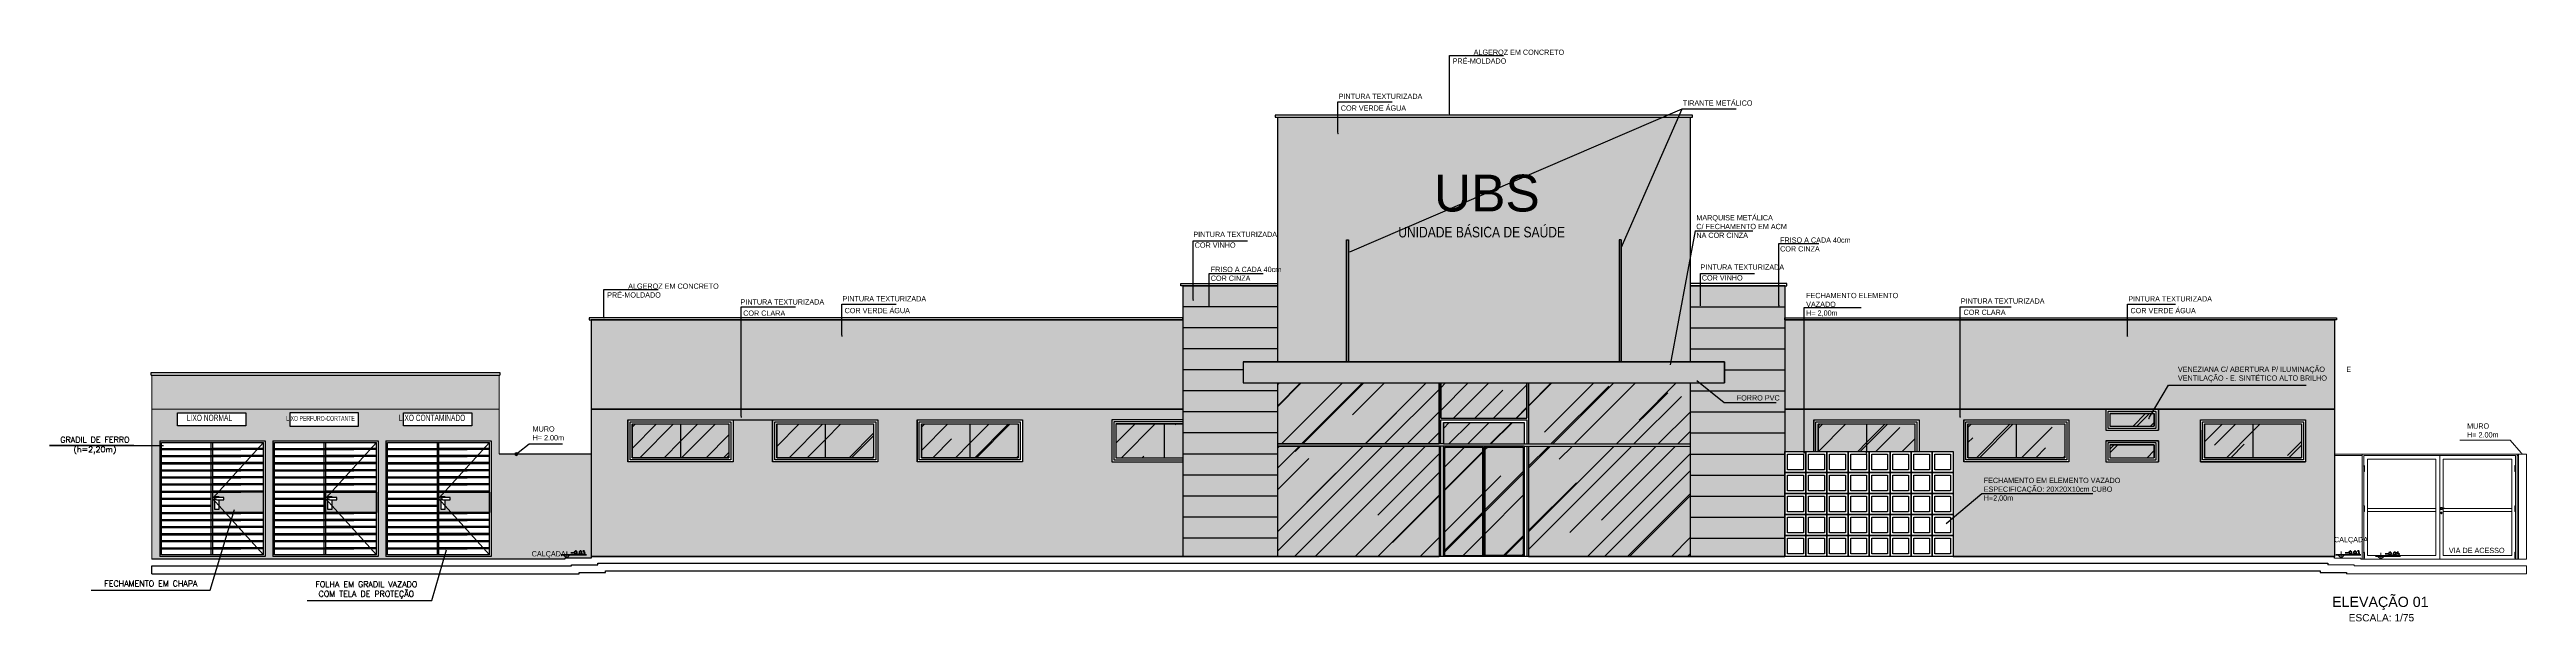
# Model space of a CAD drawing. Header units: inches. Extents: x 44775 to 44858.1, y 6760.4 to 6802.7.
# Drawn here: x 44775.01 to 44822.1, y 6791.78 to 6802.65 of the extents above; entities that cross this region are included whole.
import ezdxf
from ezdxf.enums import TextEntityAlignment as Align

# ---------------------------------------------------------------- set-up
doc = ezdxf.new("R2010")
doc.units = ezdxf.units.IN
doc.header["$MEASUREMENT"] = 0
doc.layers.add('at_Entity', color=7, linetype='Continuous', lineweight=9)
for name, color, linetype in [('Cobertura_Telha Cerâmica', 30, 'Continuous'), ('ESQ', 2, 'Continuous'), ('ESQUADRIAS', 7, 'Continuous'), ('LAYOUT', 7, 'Continuous'), ('PA', 7, 'Continuous'), ('PAREDES', 4, 'Continuous'), ('PENA3', 3, 'Continuous'), ('TEXTO 3', 2, 'Continuous'), ('TEXTO 4', 6, 'Continuous'), ('TEXTO01', 7, 'Continuous'), ('TEXTO02', 3, 'Continuous')]:
    doc.layers.add(name, color=color, linetype=linetype)
doc.styles.add('ARIAL', font='ARIALN.TTF')
doc.styles.add('ROMANS', font='romans.shx')
doc.styles.add('SANSSERIFBOLD', font='sasb____.pfb')
doc.styles.add('style1', font='arial.ttf')
doc.styles.add('TEXTO1', font='swissko.ttf', dxfattribs={"width": 0.6, "height": 0.1})
pattern_1 = [(45, (6.7237, 9.976), (0.712763635, 1.900703028), [12.6, -1.68, 4.2, -0.84]), (45, (7.2167, 11.063), (-1.383949392, 0.19601), [2.52, -0.2772, 5.04, -0.63]), (45, (6.51583, 10.77786), (2.690682724, 3.486602117), [6.72, -1.176, 3.36, -0.84])]

# ---------------------------------------------------------------- blocks, each defined once
blk = doc.blocks.new('_DOT')
at = {"color": 0, "linetype": 'ByBlock'}
blk.add_line((-0.5, 0), (-1, 0), dxfattribs=at)
at = {"color": 0, "linetype": 'ByBlock', "const_width": 0.5}
blk.add_lwpolyline([(-0.25, 0, 1), (0.25, 0, 1)], format="xyb", close=True, dxfattribs=at)
blk = doc.blocks.new('FR4LJT')
at = {"layer": 'at_Entity', "color": 7, "lineweight": 211}
for p, q in [((44778.016, 6783.068), (44778.492, 6783.068)), ((44778.196, 6783.108), (44778.249, 6783.108)), ((44778.272, 6783.131), (44778.27, 6783.117)), ((44778.27, 6783.117), (44778.27, 6783.108)), ((44778.27, 6783.108), (44778.272, 6783.093)), ((44778.279, 6783.14), (44778.272, 6783.131)), ((44778.272, 6783.093), (44778.279, 6783.083)), ((44778.287, 6783.144), (44778.279, 6783.14)), ((44778.279, 6783.083), (44778.287, 6783.081)), ((44778.294, 6783.144), (44778.287, 6783.144)), ((44778.287, 6783.081), (44778.294, 6783.081)), ((44778.302, 6783.14), (44778.294, 6783.144)), ((44778.294, 6783.081), (44778.302, 6783.083)), ((44778.308, 6783.131), (44778.302, 6783.14)), ((44778.302, 6783.083), (44778.308, 6783.093)), ((44778.31, 6783.117), (44778.308, 6783.131)), ((44778.308, 6783.093), (44778.31, 6783.108)), ((44778.31, 6783.108), (44778.31, 6783.117)), ((44778.336, 6783.087), (44778.332, 6783.083)), ((44778.332, 6783.083), (44778.336, 6783.081)), ((44778.338, 6783.083), (44778.336, 6783.087)), ((44778.336, 6783.081), (44778.338, 6783.083)), ((44778.361, 6783.131), (44778.359, 6783.117)), ((44778.359, 6783.117), (44778.359, 6783.108)), ((44778.359, 6783.108), (44778.361, 6783.093)), ((44778.368, 6783.14), (44778.361, 6783.131)), ((44778.361, 6783.093), (44778.368, 6783.083)), ((44778.376, 6783.144), (44778.368, 6783.14)), ((44778.368, 6783.083), (44778.376, 6783.081)), ((44778.382, 6783.144), (44778.376, 6783.144)), ((44778.376, 6783.081), (44778.382, 6783.081)), ((44778.391, 6783.14), (44778.382, 6783.144)), ((44778.382, 6783.081), (44778.391, 6783.083)), ((44778.397, 6783.131), (44778.391, 6783.14)), ((44778.391, 6783.083), (44778.397, 6783.093)), ((44778.401, 6783.117), (44778.397, 6783.131)), ((44778.397, 6783.093), (44778.401, 6783.108)), ((44778.401, 6783.108), (44778.401, 6783.117)), ((44778.421, 6783.087), (44778.418, 6783.093)), ((44778.425, 6783.083), (44778.421, 6783.087)), ((44778.425, 6783.144), (44778.456, 6783.144)), ((44778.433, 6783.081), (44778.425, 6783.083)), ((44778.442, 6783.081), (44778.433, 6783.081)), ((44778.456, 6783.144), (44778.44, 6783.119)), ((44778.44, 6783.119), (44778.448, 6783.119)), ((44778.45, 6783.083), (44778.442, 6783.081)), ((44778.448, 6783.119), (44778.454, 6783.117)), ((44778.456, 6783.089), (44778.45, 6783.083)), ((44778.454, 6783.117), (44778.456, 6783.115)), ((44778.456, 6783.115), (44778.461, 6783.104)), ((44778.461, 6783.098), (44778.456, 6783.089)), ((44778.461, 6783.104), (44778.461, 6783.098))]:
    blk.add_line(p, q, dxfattribs=at)
at = {"layer": 'at_Entity', "color": 7}
for p, q in [((44778.054, 6783.068), (44778.118, 6783.009)), ((44778.118, 6783.068), (44778.054, 6783.068)), ((44778.118, 6783.068), (44778.054, 6783.068)), ((44778.054, 6783.068), (44778.118, 6783.009)), ((44778.118, 6783.131), (44778.118, 6783.007)), ((44778.118, 6783.009), (44778.118, 6783.068)), ((44778.118, 6783.009), (44778.179, 6783.068))]:
    blk.add_line(p, q, dxfattribs=at)
blk = doc.blocks.new('FKRMF')
at = {"layer": 'at_Entity', "color": 7, "lineweight": 211}
for p, q in [((44812.506, 6783.047), (44812.982, 6783.047)), ((44812.686, 6783.087), (44812.739, 6783.087)), ((44812.762, 6783.11), (44812.76, 6783.096)), ((44812.76, 6783.096), (44812.76, 6783.087)), ((44812.76, 6783.087), (44812.762, 6783.072)), ((44812.769, 6783.121), (44812.762, 6783.11)), ((44812.762, 6783.072), (44812.769, 6783.064)), ((44812.777, 6783.123), (44812.769, 6783.121)), ((44812.769, 6783.064), (44812.777, 6783.062)), ((44812.783, 6783.123), (44812.777, 6783.123)), ((44812.777, 6783.062), (44812.783, 6783.062)), ((44812.792, 6783.121), (44812.783, 6783.123)), ((44812.783, 6783.062), (44812.792, 6783.064)), ((44812.798, 6783.11), (44812.792, 6783.121)), ((44812.792, 6783.064), (44812.798, 6783.072)), ((44812.8, 6783.096), (44812.798, 6783.11)), ((44812.798, 6783.072), (44812.8, 6783.087)), ((44812.8, 6783.087), (44812.8, 6783.096)), ((44812.826, 6783.066), (44812.821, 6783.064)), ((44812.821, 6783.064), (44812.826, 6783.062)), ((44812.828, 6783.064), (44812.826, 6783.066)), ((44812.826, 6783.062), (44812.828, 6783.064)), ((44812.851, 6783.11), (44812.849, 6783.096)), ((44812.849, 6783.096), (44812.849, 6783.087)), ((44812.849, 6783.087), (44812.851, 6783.072)), ((44812.857, 6783.121), (44812.851, 6783.11)), ((44812.851, 6783.072), (44812.857, 6783.064)), ((44812.866, 6783.123), (44812.857, 6783.121)), ((44812.857, 6783.064), (44812.866, 6783.062)), ((44812.872, 6783.123), (44812.866, 6783.123)), ((44812.866, 6783.062), (44812.872, 6783.062)), ((44812.881, 6783.121), (44812.872, 6783.123)), ((44812.872, 6783.062), (44812.881, 6783.064)), ((44812.887, 6783.11), (44812.881, 6783.121)), ((44812.881, 6783.064), (44812.887, 6783.072)), ((44812.891, 6783.096), (44812.887, 6783.11)), ((44812.887, 6783.072), (44812.891, 6783.087)), ((44812.891, 6783.087), (44812.891, 6783.096)), ((44812.91, 6783.066), (44812.908, 6783.072)), ((44812.915, 6783.123), (44812.91, 6783.096)), ((44812.91, 6783.096), (44812.915, 6783.1)), ((44812.915, 6783.064), (44812.91, 6783.066)), ((44812.944, 6783.123), (44812.915, 6783.123)), ((44812.915, 6783.1), (44812.923, 6783.102)), ((44812.923, 6783.062), (44812.915, 6783.064)), ((44812.923, 6783.102), (44812.931, 6783.102)), ((44812.931, 6783.062), (44812.923, 6783.062)), ((44812.931, 6783.102), (44812.942, 6783.1)), ((44812.942, 6783.064), (44812.931, 6783.062)), ((44812.942, 6783.1), (44812.946, 6783.093)), ((44812.946, 6783.07), (44812.942, 6783.064)), ((44812.946, 6783.093), (44812.951, 6783.085)), ((44812.951, 6783.079), (44812.946, 6783.07)), ((44812.951, 6783.085), (44812.951, 6783.079))]:
    blk.add_line(p, q, dxfattribs=at)
at = {"layer": 'at_Entity', "color": 7}
for p, q in [((44812.544, 6783.047), (44812.608, 6782.988)), ((44812.608, 6783.047), (44812.544, 6783.047)), ((44812.608, 6783.047), (44812.544, 6783.047)), ((44812.544, 6783.047), (44812.608, 6782.988)), ((44812.608, 6782.988), (44812.608, 6783.11)), ((44812.608, 6782.988), (44812.608, 6783.047)), ((44812.608, 6782.988), (44812.669, 6783.047))]:
    blk.add_line(p, q, dxfattribs=at)
blk = doc.blocks.new('3OKF')
at = {"layer": 'at_Entity', "color": 7, "lineweight": 211}
for p, q in [((44811.791, 6783.068), (44812.269, 6783.068)), ((44811.971, 6783.108), (44812.026, 6783.108)), ((44812.049, 6783.131), (44812.045, 6783.117)), ((44812.045, 6783.117), (44812.045, 6783.108)), ((44812.045, 6783.108), (44812.049, 6783.093)), ((44812.055, 6783.14), (44812.049, 6783.131)), ((44812.049, 6783.093), (44812.055, 6783.083)), ((44812.064, 6783.144), (44812.055, 6783.14)), ((44812.055, 6783.083), (44812.064, 6783.081)), ((44812.07, 6783.144), (44812.064, 6783.144)), ((44812.064, 6783.081), (44812.07, 6783.081)), ((44812.079, 6783.14), (44812.07, 6783.144)), ((44812.07, 6783.081), (44812.079, 6783.083)), ((44812.085, 6783.131), (44812.079, 6783.14)), ((44812.079, 6783.083), (44812.085, 6783.093)), ((44812.087, 6783.117), (44812.085, 6783.131)), ((44812.085, 6783.093), (44812.087, 6783.108)), ((44812.087, 6783.108), (44812.087, 6783.117)), ((44812.11, 6783.087), (44812.108, 6783.083)), ((44812.108, 6783.083), (44812.11, 6783.081)), ((44812.115, 6783.083), (44812.11, 6783.087)), ((44812.11, 6783.081), (44812.115, 6783.083)), ((44812.138, 6783.131), (44812.136, 6783.117)), ((44812.136, 6783.117), (44812.136, 6783.108)), ((44812.136, 6783.108), (44812.138, 6783.093)), ((44812.144, 6783.14), (44812.138, 6783.131)), ((44812.138, 6783.093), (44812.144, 6783.083)), ((44812.153, 6783.144), (44812.144, 6783.14)), ((44812.144, 6783.083), (44812.153, 6783.081)), ((44812.159, 6783.144), (44812.153, 6783.144)), ((44812.153, 6783.081), (44812.159, 6783.081)), ((44812.168, 6783.14), (44812.159, 6783.144)), ((44812.159, 6783.081), (44812.168, 6783.083)), ((44812.174, 6783.131), (44812.168, 6783.14)), ((44812.168, 6783.083), (44812.174, 6783.093)), ((44812.176, 6783.117), (44812.174, 6783.131)), ((44812.174, 6783.093), (44812.176, 6783.108)), ((44812.176, 6783.108), (44812.176, 6783.117)), ((44812.197, 6783.087), (44812.195, 6783.093)), ((44812.201, 6783.083), (44812.197, 6783.087)), ((44812.201, 6783.144), (44812.233, 6783.144)), ((44812.21, 6783.081), (44812.201, 6783.083)), ((44812.218, 6783.081), (44812.21, 6783.081)), ((44812.233, 6783.144), (44812.216, 6783.119)), ((44812.216, 6783.119), (44812.225, 6783.119)), ((44812.227, 6783.083), (44812.218, 6783.081)), ((44812.225, 6783.119), (44812.231, 6783.117)), ((44812.233, 6783.089), (44812.227, 6783.083)), ((44812.231, 6783.117), (44812.233, 6783.115)), ((44812.233, 6783.115), (44812.235, 6783.104)), ((44812.235, 6783.098), (44812.233, 6783.089)), ((44812.235, 6783.104), (44812.235, 6783.098))]:
    blk.add_line(p, q, dxfattribs=at)
at = {"layer": 'at_Entity', "color": 7}
for p, q in [((44811.831, 6783.068), (44811.892, 6783.009)), ((44811.892, 6783.068), (44811.831, 6783.068)), ((44811.892, 6783.068), (44811.831, 6783.068)), ((44811.831, 6783.068), (44811.892, 6783.009)), ((44811.892, 6783.131), (44811.892, 6783.007)), ((44811.892, 6783.009), (44811.892, 6783.068)), ((44811.892, 6783.009), (44811.956, 6783.068))]:
    blk.add_line(p, q, dxfattribs=at)

msp = doc.modelspace()

# ---------------------------------------------------------------- hatches: boundary and pattern name
at = {"true_color": 0x4f7538}
h = msp.add_hatch(color=87, dxfattribs=at)
h.dxf.hatch_style = 1
h.paths.add_polyline_path([(44806.2012, 6798.1628), (44806.2012, 6797.7628), (44807.9999, 6797.7628), (44807.9999, 6798.1628)])
h.paths.add_polyline_path([(44807.8856, 6797.7911, -1), (44807.8856, 6797.7761, -1)], flags=16)
h.paths.add_polyline_path([(44806.3926, 6797.7825, -1), (44806.3926, 6797.7975, -1)], flags=16)
h = msp.add_hatch()
h.set_pattern_fill('AR-RROOF', color=256, scale=0.84, angle=45)
h.set_pattern_definition(pattern_1)
h.paths.add_polyline_path([(44801.4274, 6796.3133), (44798.3527, 6796.3133), (44798.3527, 6795.1537), (44801.4274, 6795.1537)])
h = msp.add_hatch()
h.set_pattern_fill('AR-RROOF', color=256, scale=0.84, angle=45)
h.set_pattern_definition(pattern_1)
h.paths.add_polyline_path([(44803.097, 6796.3133), (44801.457, 6796.3133), (44801.457, 6795.6447), (44803.097, 6795.6447)])
h = msp.add_hatch()
h.set_pattern_fill('AR-RROOF', color=256, scale=0.84, angle=45)
h.set_pattern_definition(pattern_1)
h.paths.add_polyline_path([(44806.2012, 6796.3133), (44803.1266, 6796.3133), (44803.1266, 6795.1537), (44806.2012, 6795.1537)])
h = msp.add_hatch()
h.set_pattern_fill('AR-RROOF', color=256, scale=0.84, angle=45)
h.set_pattern_definition(pattern_1)
h.paths.add_polyline_path([(44787.0064, 6795.5346), (44786.0859, 6795.5346), (44786.0859, 6794.8935), (44787.0064, 6794.8935)])
h = msp.add_hatch()
h.set_pattern_fill('AR-RROOF', color=256, scale=0.84, angle=45)
h.set_pattern_definition(pattern_1)
h.paths.add_polyline_path([(44787.9248, 6795.5346), (44787.0064, 6795.5346), (44787.0064, 6794.8935), (44787.9248, 6794.8935)])
h = msp.add_hatch()
h.set_pattern_fill('AR-RROOF', color=256, scale=0.84, angle=45)
h.set_pattern_definition(pattern_1)
h.paths.add_polyline_path([(44789.7552, 6795.5346), (44788.8347, 6795.5346), (44788.8347, 6794.8935), (44789.7552, 6794.8935)])
h = msp.add_hatch()
h.set_pattern_fill('AR-RROOF', color=256, scale=0.84, angle=45)
h.set_pattern_definition(pattern_1)
h.paths.add_polyline_path([(44790.6756, 6795.5346), (44789.7552, 6795.5346), (44789.7552, 6794.8935), (44790.6756, 6794.8935)])
h = msp.add_hatch()
h.set_pattern_fill('AR-RROOF', color=256, scale=0.84, angle=45)
h.set_pattern_definition(pattern_1)
h.paths.add_polyline_path([(44792.5039, 6795.5346), (44791.5855, 6795.5346), (44791.5855, 6794.8935), (44792.5039, 6794.8935)])
h = msp.add_hatch()
h.set_pattern_fill('AR-RROOF', color=256, scale=0.84, angle=45)
h.set_pattern_definition(pattern_1)
h.paths.add_polyline_path([(44793.4244, 6795.5346), (44792.5039, 6795.5346), (44792.5039, 6794.8935), (44793.4244, 6794.8935)])
h = msp.add_hatch()
h.set_pattern_fill('AR-RROOF', color=256, scale=0.84, angle=45)
h.set_pattern_definition(pattern_1)
h.paths.add_polyline_path([(44796.2028, 6795.5346), (44795.2844, 6795.5346), (44795.2844, 6794.8935), (44796.2028, 6794.8935)])
h = msp.add_hatch()
h.set_pattern_fill('AR-RROOF', color=256, scale=0.84, angle=45)
h.set_pattern_definition(pattern_1)
h.paths.add_polyline_path([(44796.5541, 6795.5346), (44796.2028, 6795.5346), (44796.2028, 6794.8935), (44796.5541, 6794.8935)])
h = msp.add_hatch()
h.set_pattern_fill('AR-RROOF', color=256, scale=0.84, angle=45)
h.set_pattern_definition(pattern_1)
h.paths.add_polyline_path([(44803.0462, 6795.5643), (44801.5078, 6795.5643), (44801.5078, 6795.1537), (44803.0462, 6795.1537)])
h = msp.add_hatch()
h.set_pattern_fill('AR-RROOF', color=256, scale=0.84, angle=45)
h.set_pattern_definition(pattern_1)
h.paths.add_polyline_path([(44809.551, 6795.5346), (44808.658, 6795.5346), (44808.6305, 6795.5071), (44808.6305, 6795.0141), (44808.7998, 6795.0141), (44809.551, 6795.0141)])
h = msp.add_hatch()
h.set_pattern_fill('AR-RROOF', color=256, scale=0.84, angle=45)
h.set_pattern_definition(pattern_1)
h.paths.add_polyline_path([(44810.4693, 6795.5346), (44809.551, 6795.5346), (44809.551, 6795.0141), (44809.5996, 6795.0141), (44809.9996, 6795.0141), (44810.4693, 6795.0141)])
h = msp.add_hatch()
h.set_pattern_fill('AR-RROOF', color=256, scale=0.84, angle=45)
h.set_pattern_definition(pattern_1)
h.paths.add_polyline_path([(44812.3992, 6795.5346), (44811.4808, 6795.5346), (44811.4808, 6794.8935), (44812.3992, 6794.8935)])
h = msp.add_hatch()
h.set_pattern_fill('AR-RROOF', color=256, scale=0.84, angle=45)
h.set_pattern_definition(pattern_1)
h.paths.add_polyline_path([(44813.3197, 6795.5346), (44812.3992, 6795.5346), (44812.3992, 6794.8935), (44813.3197, 6794.8935)])
h = msp.add_hatch()
h.set_pattern_fill('AR-RROOF', color=256, scale=0.84, angle=45)
h.set_pattern_definition(pattern_1)
h.paths.add_polyline_path([(44815.0189, 6795.7335), (44814.1788, 6795.7335), (44814.1788, 6795.4944), (44815.0189, 6795.4944)])
h = msp.add_hatch()
h.set_pattern_fill('AR-RROOF', color=256, scale=0.84, angle=45)
h.set_pattern_definition(pattern_1)
h.paths.add_polyline_path([(44816.8979, 6795.5346), (44815.9796, 6795.5346), (44815.9796, 6794.8935), (44816.8979, 6794.8935)])
h = msp.add_hatch()
h.set_pattern_fill('AR-RROOF', color=256, scale=0.84, angle=45)
h.set_pattern_definition(pattern_1)
h.paths.add_polyline_path([(44817.8184, 6795.5346), (44816.8979, 6795.5346), (44816.8979, 6794.8935), (44817.8184, 6794.8935)])
h = msp.add_hatch()
h.set_pattern_fill('AR-RROOF', color=256, scale=0.84, angle=45)
h.set_pattern_definition(pattern_1)
h.paths.add_polyline_path([(44801.4274, 6795.1135), (44798.3527, 6795.1135), (44798.3527, 6793.0144), (44801.4274, 6793.0144)])
h = msp.add_hatch()
h.set_pattern_fill('AR-RROOF', color=256, scale=0.84, angle=45)
h.set_pattern_definition(pattern_1)
h.paths.add_polyline_path([(44802.2569, 6795.0945), (44801.5268, 6795.0945), (44801.5268, 6793.0334), (44802.2569, 6793.0334)])
h = msp.add_hatch()
h.set_pattern_fill('AR-RROOF', color=256, scale=0.84, angle=45)
h.set_pattern_definition(pattern_1)
h.paths.add_polyline_path([(44803.0271, 6795.0945), (44802.2971, 6795.0945), (44802.2971, 6793.0334), (44803.0271, 6793.0334)])
h = msp.add_hatch()
h.set_pattern_fill('AR-RROOF', color=256, scale=0.84, angle=45)
h.set_pattern_definition(pattern_1)
h.paths.add_polyline_path([(44806.2012, 6795.1135), (44803.1266, 6795.1135), (44803.1266, 6793.0144), (44806.2012, 6793.0144)])
h = msp.add_hatch()
h.set_pattern_fill('AR-RROOF', color=256, scale=0.84, angle=45)
h.set_pattern_definition(pattern_1)
h.paths.add_polyline_path([(44815.0189, 6795.1347), (44814.1788, 6795.1347), (44814.1788, 6794.8935), (44815.0189, 6794.8935)])
h = msp.add_hatch(color=253)
h.dxf.hatch_style = 1
h.paths.add_polyline_path([(44780.3782, 6794.0894), (44780.4757, 6794.0894), (44780.4757, 6794.1394), (44780.3782, 6794.1394), (44780.3782, 6794.1582), (44780.3032, 6794.1582), (44780.3032, 6794.0636), (44780.2572, 6794.1144), (44780.3705, 6794.2394), (44781.2272, 6794.2394), (44781.2272, 6793.8544), (44780.4929, 6793.8544), (44780.3782, 6793.9809)])
h.paths.add_polyline_path([(44780.2572, 6794.1144), (44780.3032, 6794.0636), (44780.3032, 6793.9082), (44780.3782, 6793.9082), (44780.3782, 6793.9809), (44780.4929, 6793.8544), (44780.2572, 6793.8544)], flags=17)
h.paths.add_polyline_path([(44780.2572, 6794.2394), (44780.3705, 6794.2394), (44780.2572, 6794.1144)], flags=17)
h.paths.add_polyline_path([(44778.2282, 6794.0894), (44778.3257, 6794.0894), (44778.3257, 6794.1394), (44778.2282, 6794.1394), (44778.2282, 6794.1582), (44778.1532, 6794.1582), (44778.1532, 6794.0636), (44778.1072, 6794.1144), (44778.2205, 6794.2394), (44779.0772, 6794.2394), (44779.0772, 6793.8544), (44778.3429, 6793.8544), (44778.2282, 6793.9809)])
h.paths.add_polyline_path([(44778.1072, 6794.2394), (44778.2205, 6794.2394), (44778.1072, 6794.1144)], flags=17)
h.paths.add_polyline_path([(44778.1072, 6794.1144), (44778.1532, 6794.0636), (44778.1532, 6793.9082), (44778.2282, 6793.9082), (44778.2282, 6793.9809), (44778.3429, 6793.8544), (44778.1072, 6793.8544)], flags=17)
h = msp.add_hatch(color=253)
h.dxf.hatch_style = 1
h.paths.add_polyline_path([(44782.6257, 6794.1394), (44782.5282, 6794.1394), (44782.5282, 6794.1582), (44782.4532, 6794.1582), (44782.4532, 6794.0636), (44782.4072, 6794.1144), (44782.5205, 6794.2394), (44783.3772, 6794.2394), (44783.3772, 6793.8544), (44782.6429, 6793.8544), (44782.5282, 6793.9809), (44782.5282, 6794.0894), (44782.6257, 6794.0894)])
h.paths.add_polyline_path([(44782.5282, 6793.9809), (44782.6429, 6793.8544), (44782.4072, 6793.8544), (44782.4072, 6794.1144), (44782.4532, 6794.0636), (44782.4532, 6793.9082), (44782.5282, 6793.9082)], flags=17)
h.paths.add_polyline_path([(44782.4072, 6794.2394), (44782.5205, 6794.2394), (44782.4072, 6794.1144)], flags=17)
at = {"layer": 'PA', "true_color": 0xaca072}
h = msp.add_hatch(color=33, dxfattribs=at)
h.dxf.hatch_style = 1
h.paths.add_polyline_path([(44804.8491, 6799.0367), (44804.8893, 6799.0367), (44804.8893, 6798.8799), (44805.9753, 6801.3644), (44798.3527, 6801.3644), (44798.3527, 6798.1628), (44798.3527, 6796.7133), (44799.6647, 6796.7133), (44799.6647, 6799.0367), (44799.7049, 6799.0367), (44799.7049, 6796.7133), (44804.8491, 6796.7133)])
h.paths.add_polyline_path([(44799.5039, 6801.0497, -1), (44799.5039, 6801.0647, -1)], flags=16)
h = msp.add_hatch(color=33, dxfattribs=at)
h.dxf.hatch_style = 1
h.paths.add_polyline_path([(44806.2012, 6798.6755), (44806.2012, 6801.3644), (44805.9753, 6801.3644), (44804.8893, 6798.8799), (44804.8893, 6796.7133), (44805.8352, 6796.7133)])
at = {"layer": 'PA'}
h = msp.add_hatch(color=253, dxfattribs=at)
h.dxf.hatch_style = 1
h.paths.add_polyline_path([(44799.7049, 6799.0367), (44799.6647, 6799.0367), (44799.6647, 6796.7133), (44799.7049, 6796.7133)])
h = msp.add_hatch(color=253, dxfattribs=at)
h.dxf.hatch_style = 1
h.paths.add_polyline_path([(44804.8893, 6799.0367), (44804.8491, 6799.0367), (44804.8491, 6796.7133), (44804.8893, 6796.7133)])
at = {"layer": 'PA', "true_color": 0xaca072}
h = msp.add_hatch(color=33, dxfattribs=at)
h.dxf.hatch_style = 1
h.paths.add_polyline_path([(44806.2012, 6798.1628), (44806.2012, 6798.6755), (44805.8352, 6796.7133), (44806.2012, 6796.7133)], flags=17)
at = {"layer": 'PA', "true_color": 0x4f7538}
h = msp.add_hatch(color=87, dxfattribs=at)
h.dxf.hatch_style = 1
h.paths.add_polyline_path([(44796.5541, 6798.1628), (44796.5541, 6797.7628), (44797.0466, 6797.7628, -0.5395473), (44797.0535, 6797.7733, -0.5399305), (44797.0604, 6797.7628), (44798.3527, 6797.7628), (44798.3527, 6798.1628)])
h.paths.add_polyline_path([(44796.753, 6797.8827, -1), (44796.753, 6797.8977, -1)], flags=16)
h = msp.add_hatch(color=87, dxfattribs=at)
h.dxf.hatch_style = 1
h.paths.add_polyline_path([(44798.3527, 6798.1628), (44797.0535, 6798.1628), (44797.0535, 6797.7958), (44797.0535, 6797.7733, -0.5399305), (44797.0604, 6797.7628), (44798.3527, 6797.7628)])
at = {"layer": 'PA', "true_color": 0xaca072}
h = msp.add_hatch(color=33, dxfattribs=at)
h.dxf.hatch_style = 1
h.paths.add_polyline_path([(44788.1618, 6797.5132), (44785.3072, 6797.5132), (44785.3072, 6795.8139), (44788.1618, 6795.8139)])
h = msp.add_hatch(color=33, dxfattribs=at)
h.dxf.hatch_style = 1
h.paths.add_polyline_path([(44796.5541, 6797.5132), (44790.0747, 6797.5132), (44790.0747, 6797.2359), (44790.0747, 6797.2134, -1), (44790.0747, 6797.1984, -1), (44790.0747, 6797.2134), (44790.0747, 6797.2359), (44790.0747, 6797.5132), (44788.1618, 6797.5132), (44788.1618, 6795.8139), (44796.5541, 6795.8139)])
at = {"layer": 'PA', "true_color": 0x4f7538}
h = msp.add_hatch(color=87, dxfattribs=at)
h.dxf.hatch_style = 1
h.paths.add_polyline_path([(44798.3527, 6797.7628), (44796.5541, 6797.7628), (44796.5541, 6797.3629), (44798.3527, 6797.3629)])
h = msp.add_hatch(color=87, dxfattribs=at)
h.dxf.hatch_style = 1
h.paths.add_polyline_path([(44798.3527, 6797.3629), (44796.5541, 6797.3629), (44796.5541, 6796.963), (44798.3527, 6796.963)])
h = msp.add_hatch(color=87, dxfattribs=at)
h.dxf.hatch_style = 1
h.paths.add_polyline_path([(44807.9999, 6797.7628), (44806.2012, 6797.7628), (44806.2012, 6797.3629), (44807.9999, 6797.3629)])
h = msp.add_hatch(color=87, dxfattribs=at)
h.dxf.hatch_style = 1
h.paths.add_polyline_path([(44807.9999, 6797.3629), (44806.2012, 6797.3629), (44806.2012, 6796.963), (44807.9999, 6796.963)])
at = {"layer": 'PA', "true_color": 0xaca072}
h = msp.add_hatch(color=33, dxfattribs=at)
h.dxf.hatch_style = 1
h.paths.add_polyline_path([(44808.366, 6797.5132), (44807.9999, 6797.5132), (44807.9999, 6795.8139), (44808.366, 6795.8139)])
h = msp.add_hatch(color=33, dxfattribs=at)
h.dxf.hatch_style = 1
h.paths.add_polyline_path([(44811.3306, 6797.5132), (44808.366, 6797.5132), (44808.366, 6795.8139), (44811.3306, 6795.8139)])
h = msp.add_hatch(color=33, dxfattribs=at)
h.dxf.hatch_style = 1
h.paths.add_polyline_path([(44818.449, 6797.5132), (44814.511, 6797.5132), (44814.511, 6797.2359), (44814.511, 6797.2134, -1), (44814.511, 6797.1984, -1), (44814.511, 6797.2134), (44814.511, 6797.2359), (44814.511, 6797.5132), (44811.3306, 6797.5132), (44811.3306, 6795.8139), (44818.449, 6795.8139)])
at = {"layer": 'PA', "true_color": 0x4f7538}
h = msp.add_hatch(color=87, dxfattribs=at)
h.dxf.hatch_style = 1
h.paths.add_polyline_path([(44798.3527, 6796.963), (44796.5541, 6796.963), (44796.5541, 6796.563), (44797.7031, 6796.563), (44797.7031, 6796.7133), (44798.3527, 6796.7133)])
h = msp.add_hatch(color=87, dxfattribs=at)
h.dxf.hatch_style = 1
h.paths.add_polyline_path([(44807.9999, 6796.963), (44806.2012, 6796.963), (44806.2012, 6796.7133), (44806.8509, 6796.7133), (44806.8509, 6796.563), (44807.9999, 6796.563)])
at = {"layer": 'PA', "true_color": 0xaca072}
h = msp.add_hatch(color=33, dxfattribs=at)
h.dxf.hatch_style = 1
h.paths.add_polyline_path([(44783.5572, 6796.4644), (44777.1072, 6796.4644), (44777.1072, 6795.8178), (44783.5572, 6795.8178)])
h.paths.add_polyline_path([(44777.1072, 6796.4644), (44776.9572, 6796.4644), (44776.9572, 6795.8178), (44777.1072, 6795.8178)])
at = {"layer": 'PA', "true_color": 0x4f7538}
h = msp.add_hatch(color=87, dxfattribs=at)
h.dxf.hatch_style = 1
h.paths.add_polyline_path([(44797.7031, 6796.563), (44796.5541, 6796.563), (44796.5541, 6796.1631), (44798.3527, 6796.1631), (44798.3527, 6796.3133), (44797.7031, 6796.3133)])
at = {"layer": 'PA'}
h = msp.add_hatch(color=252, dxfattribs=at)
h.dxf.hatch_style = 1
h.paths.add_polyline_path([(44806.8509, 6796.7133), (44797.7031, 6796.7133), (44797.7031, 6796.3133), (44806.8509, 6796.3133)])
at = {"layer": 'PA', "true_color": 0x4f7538}
h = msp.add_hatch(color=87, dxfattribs=at)
h.dxf.hatch_style = 1
h.paths.add_polyline_path([(44807.9999, 6796.563), (44806.8509, 6796.563), (44806.8509, 6796.3133), (44806.2012, 6796.3133), (44806.2012, 6796.1631), (44807.9999, 6796.1631)])
h = msp.add_hatch(color=87, dxfattribs=at)
h.dxf.hatch_style = 1
h.paths.add_polyline_path([(44798.3527, 6796.1631), (44796.5541, 6796.1631), (44796.5541, 6795.7632), (44798.3527, 6795.7632)])
at = {"layer": 'PA', "true_color": 0xb8c9d1}
h = msp.add_hatch(color=9, dxfattribs=at)
h.dxf.hatch_style = 1
h.paths.add_polyline_path([(44801.4274, 6796.3133), (44798.3527, 6796.3133), (44798.3527, 6795.1537), (44801.4274, 6795.1537)])
h = msp.add_hatch(color=9, dxfattribs=at)
h.dxf.hatch_style = 1
h.paths.add_polyline_path([(44803.097, 6796.3133), (44801.457, 6796.3133), (44801.457, 6795.6447), (44803.097, 6795.6447)])
h = msp.add_hatch(color=9, dxfattribs=at)
h.dxf.hatch_style = 1
h.paths.add_polyline_path([(44806.2012, 6796.3133), (44803.1266, 6796.3133), (44803.1266, 6795.1537), (44806.2012, 6795.1537)])
at = {"layer": 'PA', "true_color": 0x4f7538}
h = msp.add_hatch(color=87, dxfattribs=at)
h.dxf.hatch_style = 1
h.paths.add_polyline_path([(44807.9999, 6796.1631), (44806.2012, 6796.1631), (44806.2012, 6795.7632), (44807.9999, 6795.7632)])
at = {"layer": 'PA', "true_color": 0xd1cfbd}
h = msp.add_hatch(color=9, dxfattribs=at)
h.dxf.hatch_style = 1
h.paths.add_polyline_path([(44785.3072, 6794.9666), (44783.9062, 6794.9666), (44783.9042, 6794.9548), (44783.8979, 6794.9442), (44783.8852, 6794.9379), (44783.8725, 6794.94), (44783.8619, 6794.9485), (44783.8559, 6794.9666), (44783.5572, 6794.9666), (44783.5572, 6795.8178), (44776.9572, 6795.8178), (44776.9572, 6792.9636), (44784.8057, 6792.9636), (44784.8057, 6792.9827), (44785.3072, 6792.9827), (44785.3072, 6793.0144)])
h.paths.add_polyline_path([(44783.4072, 6793.0144), (44781.4072, 6793.0144), (44781.4072, 6795.2144), (44783.4072, 6795.2144)], flags=16)
h.paths.add_polyline_path([(44783.3772, 6793.0444), (44781.4372, 6793.0444), (44781.4372, 6795.1844), (44783.3772, 6795.1844)], flags=0)
h.paths.add_polyline_path([(44783.3772, 6793.8544), (44782.6429, 6793.8544), (44783.2729, 6793.1594), (44782.4072, 6793.1594), (44782.3772, 6793.1594), (44782.3772, 6795.0694), (44782.9472, 6795.0694), (44783.2729, 6795.0694), (44782.5205, 6794.2394), (44783.3772, 6794.2394)], flags=0)
h.paths.add_polyline_path([(44782.6257, 6794.0894), (44782.5282, 6794.0894), (44782.5282, 6793.9082), (44782.4532, 6793.9082), (44782.4532, 6794.1582), (44782.5282, 6794.1582), (44782.5282, 6794.1394), (44782.6257, 6794.1394)], flags=0)
h.paths.add_polyline_path([(44783.0397, 6795.4968), (44781.7397, 6795.4968), (44781.7397, 6795.7468), (44783.0397, 6795.7468)], flags=16)
h.paths.add_polyline_path([(44781.2572, 6793.0144), (44779.2572, 6793.0144), (44779.2572, 6795.2144), (44781.2572, 6795.2144)], flags=16)
h.paths.add_polyline_path([(44781.2272, 6793.0444), (44779.2872, 6793.0444), (44779.2872, 6795.1844), (44781.2272, 6795.1844)], flags=0)
h.paths.add_polyline_path([(44781.2272, 6793.8544), (44780.4929, 6793.8544), (44781.1229, 6793.1594), (44780.2572, 6793.1594), (44780.2272, 6793.1594), (44780.2272, 6795.0694), (44780.7972, 6795.0694), (44781.1229, 6795.0694), (44780.3705, 6794.2394), (44781.2272, 6794.2394)], flags=0)
h.paths.add_polyline_path([(44781.2272, 6793.8544), (44780.2572, 6793.8544), (44780.2572, 6794.2394), (44781.2272, 6794.2394)], flags=0)
h.paths.add_polyline_path([(44780.8821, 6795.4945), (44779.5821, 6795.4945), (44779.5821, 6795.7445), (44780.8821, 6795.7445)], flags=16)
h.paths.add_polyline_path([(44780.4757, 6794.0894), (44780.3782, 6794.0894), (44780.3782, 6793.9082), (44780.3032, 6793.9082), (44780.3032, 6794.1582), (44780.3782, 6794.1582), (44780.3782, 6794.1394), (44780.4757, 6794.1394)], flags=0)
h.paths.add_polyline_path([(44779.1072, 6793.0144), (44777.1072, 6793.0144), (44777.1072, 6795.2144), (44779.1072, 6795.2144)], flags=16)
h.paths.add_polyline_path([(44779.0772, 6793.0444), (44777.1372, 6793.0444), (44777.1372, 6795.1844), (44779.0772, 6795.1844)], flags=0)
h.paths.add_polyline_path([(44779.0772, 6793.8544), (44778.3429, 6793.8544), (44778.9729, 6793.1594), (44778.1072, 6793.1594), (44778.0772, 6793.1594), (44778.0772, 6795.0694), (44778.6472, 6795.0694), (44778.9729, 6795.0694), (44778.2205, 6794.2394), (44779.0772, 6794.2394)], flags=0)
h.paths.add_polyline_path([(44778.7422, 6795.4968), (44777.4422, 6795.4968), (44777.4422, 6795.7468), (44778.7422, 6795.7468)], flags=16)
h.paths.add_polyline_path([(44778.3257, 6794.0894), (44778.2282, 6794.0894), (44778.2282, 6793.9082), (44778.1532, 6793.9082), (44778.1532, 6794.1582), (44778.2282, 6794.1582), (44778.2282, 6794.1394), (44778.3257, 6794.1394)], flags=0)
h.paths.add_polyline_path([(44779.6843, 6795.5703), (44780.8378, 6795.5703), (44780.8378, 6795.711), (44779.6843, 6795.711)], flags=8)
h.paths.add_polyline_path([(44777.7344, 6795.561), (44778.511, 6795.561), (44778.511, 6795.741), (44777.7344, 6795.741)], flags=8)
h.paths.add_polyline_path([(44781.8426, 6795.561), (44782.9449, 6795.561), (44782.9449, 6795.741), (44781.8426, 6795.741)], flags=8)
h = msp.add_hatch(color=9, dxfattribs=at)
h.dxf.hatch_style = 1
h.paths.add_polyline_path([(44796.5541, 6794.813), (44795.204, 6794.813), (44795.204, 6795.6129), (44796.5541, 6795.6129), (44796.5541, 6795.8139), (44788.1618, 6795.8139), (44788.1618, 6795.6976), (44788.1618, 6795.6751, -1), (44788.1618, 6795.6601, -1), (44788.1618, 6795.6751), (44788.1618, 6795.6976), (44788.1618, 6795.8139), (44785.3072, 6795.8139), (44785.3072, 6793.0144), (44796.5541, 6793.0144)])
h.paths.add_polyline_path([(44791.5051, 6794.813), (44791.5051, 6795.6129), (44793.5048, 6795.6129), (44793.5048, 6794.813)], flags=16)
h.paths.add_polyline_path([(44791.5453, 6794.8533), (44791.5453, 6795.5727), (44793.4646, 6795.5727), (44793.4646, 6794.8533)], flags=0)
h.paths.add_polyline_path([(44791.5855, 6794.8935), (44791.5855, 6795.5346), (44793.4244, 6795.5346), (44793.4244, 6794.8935)], flags=0)
h.paths.add_polyline_path([(44791.5855, 6794.8935), (44791.5855, 6795.5346), (44792.5039, 6795.5346), (44793.4244, 6795.5346), (44793.4244, 6794.8935), (44792.5039, 6794.8935)], flags=0)
h.paths.add_polyline_path([(44790.7561, 6794.813), (44788.7564, 6794.813), (44788.7564, 6795.6129), (44788.0052, 6795.6129), (44788.0052, 6794.813), (44786.0055, 6794.813), (44786.0055, 6795.6129), (44788.0052, 6795.6129), (44788.7564, 6795.6129), (44790.7561, 6795.6129)], flags=16)
h.paths.add_polyline_path([(44790.7158, 6794.8533), (44788.7966, 6794.8533), (44788.7966, 6795.5727), (44790.7158, 6795.5727)], flags=0)
h.paths.add_polyline_path([(44790.6756, 6794.8935), (44788.8347, 6794.8935), (44788.8347, 6795.5346), (44790.6756, 6795.5346)], flags=0)
h.paths.add_polyline_path([(44790.6756, 6794.8935), (44789.7552, 6794.8935), (44788.8347, 6794.8935), (44788.8347, 6795.5346), (44789.7552, 6795.5346), (44790.6756, 6795.5346)], flags=0)
h.paths.add_polyline_path([(44787.965, 6794.8533), (44786.0457, 6794.8533), (44786.0457, 6795.5727), (44787.965, 6795.5727)], flags=0)
h.paths.add_polyline_path([(44787.9248, 6794.8935), (44786.0859, 6794.8935), (44786.0859, 6795.5346), (44787.9248, 6795.5346)], flags=0)
h.paths.add_polyline_path([(44787.9248, 6794.8935), (44787.0064, 6794.8935), (44786.0859, 6794.8935), (44786.0859, 6795.5346), (44787.0064, 6795.5346), (44787.9248, 6795.5346)], flags=0)
at = {"layer": 'PA', "true_color": 0xb8c9d1}
h = msp.add_hatch(color=9, dxfattribs=at)
h.dxf.hatch_style = 1
h.paths.add_polyline_path([(44787.0064, 6795.5346), (44786.0859, 6795.5346), (44786.0859, 6794.8935), (44787.0064, 6794.8935)])
h = msp.add_hatch(color=9, dxfattribs=at)
h.dxf.hatch_style = 1
h.paths.add_polyline_path([(44787.9248, 6795.5346), (44787.0064, 6795.5346), (44787.0064, 6794.8935), (44787.9248, 6794.8935)])
h = msp.add_hatch(color=9, dxfattribs=at)
h.dxf.hatch_style = 1
h.paths.add_polyline_path([(44789.7552, 6795.5346), (44788.8347, 6795.5346), (44788.8347, 6794.8935), (44789.7552, 6794.8935)])
h = msp.add_hatch(color=9, dxfattribs=at)
h.dxf.hatch_style = 1
h.paths.add_polyline_path([(44790.6756, 6795.5346), (44789.7552, 6795.5346), (44789.7552, 6794.8935), (44790.6756, 6794.8935)])
h = msp.add_hatch(color=9, dxfattribs=at)
h.dxf.hatch_style = 1
h.paths.add_polyline_path([(44792.5039, 6795.5346), (44791.5855, 6795.5346), (44791.5855, 6794.8935), (44792.5039, 6794.8935)])
h = msp.add_hatch(color=9, dxfattribs=at)
h.dxf.hatch_style = 1
h.paths.add_polyline_path([(44793.4244, 6795.5346), (44792.5039, 6795.5346), (44792.5039, 6794.8935), (44793.4244, 6794.8935)])
h = msp.add_hatch(color=9, dxfattribs=at)
h.dxf.hatch_style = 1
h.paths.add_polyline_path([(44796.2028, 6795.5346), (44795.2844, 6795.5346), (44795.2844, 6794.8935), (44796.2028, 6794.8935)])
h = msp.add_hatch(color=9, dxfattribs=at)
h.dxf.hatch_style = 1
h.paths.add_polyline_path([(44796.5541, 6795.5346), (44796.2028, 6795.5346), (44796.2028, 6794.8935), (44796.5541, 6794.8935)])
at = {"layer": 'PA', "true_color": 0x4f7538}
h = msp.add_hatch(color=87, dxfattribs=at)
h.dxf.hatch_style = 1
h.paths.add_polyline_path([(44798.3527, 6795.7632), (44796.5541, 6795.7632), (44796.5541, 6795.3632), (44798.3527, 6795.3632)])
at = {"layer": 'PA', "true_color": 0xb8c9d1}
h = msp.add_hatch(color=9, dxfattribs=at)
h.dxf.hatch_style = 1
h.paths.add_polyline_path([(44803.0462, 6795.5643), (44801.5078, 6795.5643), (44801.5078, 6795.1537), (44803.0462, 6795.1537)])
at = {"layer": 'PA', "true_color": 0x4f7538}
h = msp.add_hatch(color=87, dxfattribs=at)
h.dxf.hatch_style = 1
h.paths.add_polyline_path([(44807.9999, 6795.7632), (44806.2012, 6795.7632), (44806.2012, 6795.3632), (44807.9999, 6795.3632)])
at = {"layer": 'PA', "true_color": 0xd1cfbd}
h = msp.add_hatch(color=9, dxfattribs=at)
h.dxf.hatch_style = 1
h.paths.add_polyline_path([(44808.366, 6795.8139), (44807.9999, 6795.8139), (44807.9999, 6795.0141), (44808.366, 6795.0141), (44808.366, 6795.0395)])
h = msp.add_hatch(color=9, dxfattribs=at)
h.dxf.hatch_style = 1
h.paths.add_polyline_path([(44818.449, 6795.8139), (44815.0993, 6795.8139), (44815.0993, 6795.414), (44814.0984, 6795.414), (44814.0984, 6795.8139), (44811.3306, 6795.8139), (44811.3306, 6795.6976), (44811.3306, 6795.6751, -1), (44811.3306, 6795.6601, -1), (44811.3306, 6795.6751), (44811.3306, 6795.6976), (44811.3306, 6795.8139), (44808.366, 6795.8139), (44808.366, 6795.0141), (44808.3998, 6795.0141), (44808.5501, 6795.0141), (44808.5501, 6795.6129), (44810.5497, 6795.6129), (44810.5497, 6795.0141), (44810.7994, 6795.0141), (44811.1994, 6795.0141), (44811.1994, 6794.6141), (44811.1994, 6793.0144), (44818.449, 6793.0144)])
h.paths.add_polyline_path([(44814.0984, 6794.813), (44814.0984, 6795.213), (44815.0993, 6795.213), (44815.0993, 6794.813)], flags=16)
h.paths.add_polyline_path([(44814.1386, 6794.8533), (44814.1386, 6795.1728), (44815.0591, 6795.1728), (44815.0591, 6794.8533)], flags=0)
h.paths.add_polyline_path([(44814.1788, 6794.8935), (44814.1788, 6795.1347), (44815.0189, 6795.1347), (44815.0189, 6794.8935)], flags=0)
h.paths.add_polyline_path([(44813.4001, 6794.813), (44811.4004, 6794.813), (44811.4004, 6795.6129), (44813.4001, 6795.6129)], flags=16)
h.paths.add_polyline_path([(44813.3599, 6794.8533), (44811.4406, 6794.8533), (44811.4406, 6795.5727), (44813.3599, 6795.5727)], flags=0)
h.paths.add_polyline_path([(44813.3197, 6794.8935), (44811.4808, 6794.8935), (44811.4808, 6795.5346), (44813.3197, 6795.5346)], flags=0)
h.paths.add_polyline_path([(44813.3197, 6794.8935), (44812.3992, 6794.8935), (44811.4808, 6794.8935), (44811.4808, 6795.5346), (44812.3992, 6795.5346), (44813.3197, 6795.5346)], flags=0)
h.paths.add_polyline_path([(44815.8992, 6794.813), (44815.8992, 6795.6129), (44817.8988, 6795.6129), (44817.8988, 6794.813)], flags=16)
h.paths.add_polyline_path([(44815.9394, 6794.8533), (44815.9394, 6795.5727), (44817.8586, 6795.5727), (44817.8586, 6794.8533)], flags=0)
h.paths.add_polyline_path([(44815.9796, 6794.8935), (44815.9796, 6795.5346), (44817.8184, 6795.5346), (44817.8184, 6794.8935)], flags=0)
h.paths.add_polyline_path([(44815.9796, 6794.8935), (44815.9796, 6795.5346), (44816.8979, 6795.5346), (44817.8184, 6795.5346), (44817.8184, 6794.8935), (44816.8979, 6794.8935)], flags=0)
at = {"layer": 'PA', "true_color": 0xb8c9d1}
h = msp.add_hatch(color=9, dxfattribs=at)
h.dxf.hatch_style = 1
h.paths.add_polyline_path([(44809.551, 6795.5346), (44808.658, 6795.5346), (44808.6305, 6795.5071), (44808.6305, 6795.0141), (44808.7998, 6795.0141), (44809.551, 6795.0141)])
h = msp.add_hatch(color=9, dxfattribs=at)
h.dxf.hatch_style = 1
h.paths.add_polyline_path([(44810.4693, 6795.5346), (44809.551, 6795.5346), (44809.551, 6795.0141), (44809.5996, 6795.0141), (44809.9996, 6795.0141), (44810.4693, 6795.0141)])
h = msp.add_hatch(color=9, dxfattribs=at)
h.dxf.hatch_style = 1
h.paths.add_polyline_path([(44812.3992, 6795.5346), (44811.4808, 6795.5346), (44811.4808, 6794.8935), (44812.3992, 6794.8935)])
h = msp.add_hatch(color=9, dxfattribs=at)
h.dxf.hatch_style = 1
h.paths.add_polyline_path([(44813.3197, 6795.5346), (44812.3992, 6795.5346), (44812.3992, 6794.8935), (44813.3197, 6794.8935)])
h = msp.add_hatch(color=9, dxfattribs=at)
h.dxf.hatch_style = 1
h.paths.add_polyline_path([(44815.0189, 6795.7335), (44814.1788, 6795.7335), (44814.1788, 6795.4944), (44815.0189, 6795.4944)])
h = msp.add_hatch(color=9, dxfattribs=at)
h.dxf.hatch_style = 1
h.paths.add_polyline_path([(44816.8979, 6795.5346), (44815.9796, 6795.5346), (44815.9796, 6794.8935), (44816.8979, 6794.8935)])
h = msp.add_hatch(color=9, dxfattribs=at)
h.dxf.hatch_style = 1
h.paths.add_polyline_path([(44817.8184, 6795.5346), (44816.8979, 6795.5346), (44816.8979, 6794.8935), (44817.8184, 6794.8935)])
at = {"layer": 'PA', "true_color": 0x4f7538}
h = msp.add_hatch(color=87, dxfattribs=at)
h.dxf.hatch_style = 1
h.paths.add_polyline_path([(44798.3527, 6795.3632), (44796.5541, 6795.3632), (44796.5541, 6794.9633), (44798.3527, 6794.9633)])
at = {"layer": 'PA', "true_color": 0xb8c9d1}
h = msp.add_hatch(color=9, dxfattribs=at)
h.dxf.hatch_style = 1
h.paths.add_polyline_path([(44801.4274, 6795.1135), (44798.3527, 6795.1135), (44798.3527, 6793.0144), (44801.4274, 6793.0144)])
h = msp.add_hatch(color=9, dxfattribs=at)
h.dxf.hatch_style = 1
h.paths.add_polyline_path([(44802.2569, 6795.0945), (44801.5268, 6795.0945), (44801.5268, 6793.0334), (44802.2569, 6793.0334)])
h = msp.add_hatch(color=9, dxfattribs=at)
h.dxf.hatch_style = 1
h.paths.add_polyline_path([(44803.0271, 6795.0945), (44802.2971, 6795.0945), (44802.2971, 6793.0334), (44803.0271, 6793.0334)])
h = msp.add_hatch(color=9, dxfattribs=at)
h.dxf.hatch_style = 1
h.paths.add_polyline_path([(44806.2012, 6795.1135), (44803.1266, 6795.1135), (44803.1266, 6793.0144), (44806.2012, 6793.0144)])
at = {"layer": 'PA', "true_color": 0x4f7538}
h = msp.add_hatch(color=87, dxfattribs=at)
h.dxf.hatch_style = 1
h.paths.add_polyline_path([(44807.9999, 6795.3632), (44806.2012, 6795.3632), (44806.2012, 6794.9633), (44807.9999, 6794.9633), (44807.9999, 6795.0141)])
at = {"layer": 'PA', "true_color": 0xb8c9d1}
h = msp.add_hatch(color=9, dxfattribs=at)
h.dxf.hatch_style = 1
h.paths.add_polyline_path([(44815.0189, 6795.1347), (44814.1788, 6795.1347), (44814.1788, 6794.8935), (44815.0189, 6794.8935)])
at = {"layer": 'PA', "true_color": 0x4f7538}
h = msp.add_hatch(color=87, dxfattribs=at)
h.dxf.hatch_style = 1
h.paths.add_polyline_path([(44798.3527, 6794.9633), (44796.5541, 6794.9633), (44796.5541, 6794.8935), (44796.5541, 6794.5634), (44798.3527, 6794.5634)])
h = msp.add_hatch(color=87, dxfattribs=at)
h.dxf.hatch_style = 1
h.paths.add_polyline_path([(44798.3527, 6794.5634), (44796.5541, 6794.5634), (44796.5541, 6794.1634), (44798.3527, 6794.1634)])
h = msp.add_hatch(color=87, dxfattribs=at)
h.dxf.hatch_style = 1
h.paths.add_polyline_path([(44807.9999, 6794.9633), (44806.2012, 6794.9633), (44806.2012, 6794.5634), (44807.9999, 6794.5634), (44807.9999, 6794.6141)])
h = msp.add_hatch(color=87, dxfattribs=at)
h.dxf.hatch_style = 1
h.paths.add_polyline_path([(44807.9999, 6794.5634), (44806.2012, 6794.5634), (44806.2012, 6794.1634), (44807.9999, 6794.1634), (44807.9999, 6794.2142)])
h = msp.add_hatch(color=87, dxfattribs=at)
h.dxf.hatch_style = 1
h.paths.add_polyline_path([(44798.3527, 6794.1634), (44796.5541, 6794.1634), (44796.5541, 6793.7635), (44798.3527, 6793.7635)])
h = msp.add_hatch(color=87, dxfattribs=at)
h.dxf.hatch_style = 1
h.paths.add_polyline_path([(44807.9999, 6794.1634), (44806.2012, 6794.1634), (44806.2012, 6793.7635), (44807.9999, 6793.7635), (44807.9999, 6793.8143)])
h = msp.add_hatch(color=87, dxfattribs=at)
h.dxf.hatch_style = 1
h.paths.add_polyline_path([(44798.3527, 6793.7635), (44796.5541, 6793.7635), (44796.5541, 6793.3635), (44798.3527, 6793.3635)])
h = msp.add_hatch(color=87, dxfattribs=at)
h.dxf.hatch_style = 1
h.paths.add_polyline_path([(44807.9999, 6793.7635), (44806.2012, 6793.7635), (44806.2012, 6793.3635), (44807.9999, 6793.3635), (44807.9999, 6793.4143)])
h = msp.add_hatch(color=87, dxfattribs=at)
h.dxf.hatch_style = 1
h.paths.add_polyline_path([(44798.3527, 6793.3635), (44796.5541, 6793.3635), (44796.5541, 6793.0144), (44798.3527, 6793.0144)])
h = msp.add_hatch(color=87, dxfattribs=at)
h.dxf.hatch_style = 1
h.paths.add_polyline_path([(44807.9999, 6793.3635), (44806.2012, 6793.3635), (44806.2012, 6793.0144), (44807.9999, 6793.0144)])

# ---------------------------------------------------------------- linework, layer by layer
for p, q in [((44806.3265, 6796.3604), (44806.8444, 6795.9394)), ((44806.8444, 6795.9394), (44807.4171, 6795.9394)), ((44807.4171, 6795.9394), (44807.8329, 6795.9394)), ((44814.9325, 6795.6666), (44815.2899, 6796.2733)), ((44815.2899, 6796.2733), (44817.9115, 6796.2733)), ((44775.0112, 6795.1238), (44777.1796, 6795.1238)), ((44776.6154, 6795.1238), (44775.0112, 6795.1238)), ((44780.2572, 6793.8544), (44780.2572, 6794.2394)), ((44780.2572, 6794.2394), (44781.2272, 6794.2394)), ((44781.2272, 6794.2394), (44781.2272, 6793.8544)), ((44782.4072, 6794.2394), (44783.3772, 6794.2394)), ((44782.4072, 6793.8544), (44782.4072, 6794.2394)), ((44783.3772, 6794.2394), (44783.3772, 6793.8544)), ((44778.0663, 6792.3724), (44778.525, 6793.9064)), ((44781.2272, 6793.8544), (44780.2572, 6793.8544)), ((44783.3772, 6793.8544), (44782.4072, 6793.8544)), ((44782.2755, 6792.1761), (44782.5605, 6793.1395))]:
    msp.add_line(p, q)
at = {"color": 3}
for points in [[(44798.3127, 6801.3644), (44806.2412, 6801.3644), (44806.2412, 6801.4044), (44798.3127, 6801.4044)], [(44785.2672, 6797.5132), (44796.5541, 6797.5132), (44796.5541, 6797.5532), (44785.2672, 6797.5532)]]:
    msp.add_lwpolyline(points, close=True, dxfattribs=at)
for points in [[(44779.0772, 6794.2394), (44778.1072, 6794.2394), (44778.1072, 6793.8544), (44779.0772, 6793.8544)], [(44781.2272, 6794.2394), (44780.2572, 6794.2394), (44780.2572, 6793.8544), (44781.2272, 6793.8544)]]:
    msp.add_lwpolyline(points, close=True)
at = {"layer": 'at_Entity', "color": 0}
for p, q in [((44776.9572, 6796.4644), (44776.9572, 6792.9657)), ((44783.5572, 6796.4644), (44783.5572, 6794.9666)), ((44783.5572, 6795.8178), (44776.9572, 6795.8178)), ((44818.9738, 6794.9633), (44818.449, 6794.9633)), ((44818.9738, 6794.9337), (44818.449, 6794.9337)), ((44818.9738, 6794.9633), (44821.9215, 6794.9633)), ((44818.9738, 6794.9633), (44818.9738, 6792.9636)), ((44819.0034, 6794.9337), (44821.8919, 6794.9337)), ((44819.0034, 6794.9337), (44819.0034, 6792.9636)), ((44819.0034, 6794.6332), (44819.0034, 6794.7326)), ((44819.0034, 6794.7326), (44819.0182, 6794.7326)), ((44819.0182, 6794.6332), (44819.0034, 6794.6332)), ((44819.0182, 6794.7326), (44819.0182, 6794.6332)), ((44819.0733, 6794.8638), (44820.3768, 6794.8638)), ((44819.0733, 6794.8638), (44819.0733, 6793.0334)), ((44820.3768, 6794.8638), (44820.3768, 6793.0334)), ((44820.5164, 6794.8638), (44820.5164, 6793.0334)), ((44820.5164, 6794.8638), (44821.822, 6794.8638)), ((44821.822, 6794.8638), (44821.822, 6793.0334)), ((44821.8919, 6794.7326), (44821.877, 6794.7326)), ((44821.877, 6794.7326), (44821.877, 6794.6332)), ((44821.877, 6794.6332), (44821.8919, 6794.6332)), ((44821.8919, 6794.9337), (44821.8919, 6792.9636)), ((44821.8919, 6794.6332), (44821.8919, 6794.7326)), ((44821.9215, 6794.9633), (44821.9215, 6792.9636)), ((44822.0971, 6794.9633), (44821.9469, 6794.9633)), ((44821.9469, 6794.9633), (44821.9469, 6792.9636)), ((44822.0971, 6792.9636), (44822.0971, 6794.9633)), ((44819.0034, 6793.8693), (44819.0034, 6793.9687)), ((44819.0034, 6793.9687), (44819.0182, 6793.9687)), ((44819.0182, 6793.8693), (44819.0034, 6793.8693)), ((44819.0182, 6793.9687), (44819.0182, 6793.8693)), ((44820.3768, 6793.9243), (44819.0733, 6793.9243)), ((44820.3768, 6793.8735), (44819.0733, 6793.8735)), ((44820.4953, 6793.9476), (44820.4656, 6793.9476)), ((44820.4656, 6793.9476), (44820.4656, 6793.9095)), ((44820.4656, 6793.9095), (44820.4953, 6793.9095)), ((44820.4826, 6793.9328), (44820.5418, 6793.9328)), ((44820.4826, 6793.9243), (44820.4826, 6793.9328)), ((44820.5418, 6793.9243), (44820.4826, 6793.9243)), ((44820.4953, 6793.9328), (44820.4953, 6793.9476)), ((44820.4953, 6793.9095), (44820.4953, 6793.9243)), ((44821.822, 6793.9243), (44820.5164, 6793.9243)), ((44821.822, 6793.8735), (44820.5164, 6793.8735)), ((44820.5418, 6793.9328), (44820.5418, 6793.9243)), ((44821.8919, 6793.9687), (44821.877, 6793.9687)), ((44821.877, 6793.9687), (44821.877, 6793.8693)), ((44821.877, 6793.8693), (44821.8919, 6793.8693)), ((44821.8919, 6793.8693), (44821.8919, 6793.9687)), ((44818.3221, 6792.8578), (44818.8236, 6792.8578)), ((44818.9484, 6792.9827), (44818.449, 6792.9827)), ((44818.6733, 6792.6885), (44822.0971, 6792.6885)), ((44818.8236, 6792.8578), (44818.8236, 6792.8388)), ((44818.8236, 6792.8388), (44822.0971, 6792.8388)), ((44818.9484, 6792.9636), (44818.9484, 6792.9827)), ((44822.0971, 6792.9636), (44818.9484, 6792.9636)), ((44819.0034, 6792.9827), (44819.0034, 6793.0842)), ((44819.0034, 6793.0842), (44819.0182, 6793.0842)), ((44819.0182, 6792.9827), (44819.0034, 6792.9827)), ((44819.0182, 6793.0842), (44819.0182, 6792.9827)), ((44819.0733, 6793.0334), (44820.3768, 6793.0334)), ((44820.5164, 6793.0334), (44821.822, 6793.0334)), ((44821.8919, 6793.0842), (44821.877, 6793.0842)), ((44821.877, 6793.0842), (44821.877, 6792.9827)), ((44821.877, 6792.9827), (44821.8919, 6792.9827)), ((44821.8919, 6792.9827), (44821.8919, 6793.0842)), ((44822.0971, 6792.6885), (44822.0971, 6792.8388))]:
    msp.add_line(p, q, dxfattribs=at)
at = {"layer": 'at_Entity'}
for p, q in [((44821.7885, 6795.2263), (44820.8285, 6795.2263)), ((44821.9947, 6794.9846), (44821.7885, 6795.2263)), ((44820.4476, 6794.9337), (44820.4476, 6792.9636))]:
    msp.add_line(p, q, dxfattribs=at)
at = {"layer": 'at_Entity', "color": 7}
for p, q in [((44821.9215, 6794.9633), (44821.9469, 6794.9633)), ((44821.9215, 6794.9337), (44821.9469, 6794.9337))]:
    msp.add_line(p, q, dxfattribs=at)
at = {"layer": 'at_Entity', "color": 0}
for centre, radius, start, end in [((44819.0087, 6794.74), 0.00741, 134.01402, 222.00878), ((44819.0087, 6794.74), 0.00741, 46.00719, 133.99281), ((44819.0087, 6794.74), 0.00741, 317.99075, 45.98646), ((44821.8845, 6794.74), 0.00741, 134.01402, 222.00878), ((44821.8845, 6794.74), 0.00741, 46.00719, 133.99281), ((44821.8845, 6794.74), 0.00741, 317.99075, 45.98646), ((44819.0087, 6793.974), 0.00741, 134.01402, 222.00878), ((44819.0087, 6793.974), 0.00741, 46.00719, 133.99281), ((44819.0087, 6793.974), 0.00741, 317.99075, 45.98646), ((44820.4794, 6793.8449), 0.0159, 90, 180), ((44820.4794, 6793.8449), 0.0159, 180, 270), ((44820.4794, 6793.8449), 0.00952, 90, 180), ((44820.4794, 6793.8449), 0.00952, 180, 270), ((44820.4794, 6793.8449), 0.0159, 360, 90), ((44820.4794, 6793.8449), 0.00952, 360, 90), ((44820.4794, 6793.8449), 0.0159, 270, 0), ((44820.4794, 6793.8449), 0.00952, 270, 0), ((44821.8845, 6793.974), 0.00741, 134.01402, 222.00878), ((44821.8845, 6793.974), 0.00741, 46.00719, 133.99281), ((44821.8845, 6793.974), 0.00741, 317.99075, 45.98646), ((44819.0087, 6793.0895), 0.00741, 134.01402, 222.00878), ((44819.0087, 6793.0895), 0.00741, 46.00719, 133.99281), ((44819.0087, 6793.0895), 0.00741, 317.99075, 45.98646), ((44821.8845, 6793.0895), 0.00741, 134.01402, 222.00878), ((44821.8845, 6793.0895), 0.00741, 46.00719, 133.99281), ((44821.8845, 6793.0895), 0.00741, 317.99075, 45.98646)]:
    msp.add_arc(centre, radius, start, end, dxfattribs=at)
at = {"layer": 'Cobertura_Telha Cerâmica', "color": 1, "linetype": 'Continuous', "ltscale": 0.0001}
for p, q in [((44776.9422, 6796.5144), (44783.5722, 6796.5144)), ((44776.9422, 6796.4644), (44776.9422, 6796.5144)), ((44776.9422, 6796.4644), (44783.5722, 6796.4644)), ((44783.5722, 6796.5144), (44783.5722, 6796.4644))]:
    msp.add_line(p, q, dxfattribs=at)
at = {"layer": 'ESQ', "linetype": 'Continuous', "ltscale": 0.0001}
for points in [[(44778.7422, 6795.4968), (44777.4422, 6795.4968), (44777.4422, 6795.7468), (44778.7422, 6795.7468)], [(44779.5821, 6795.4945), (44780.8821, 6795.4945), (44780.8821, 6795.7445), (44779.5821, 6795.7445)], [(44783.0397, 6795.4968), (44781.7397, 6795.4968), (44781.7397, 6795.7468), (44783.0397, 6795.7468)]]:
    msp.add_lwpolyline(points, close=True, dxfattribs=at)
at = {"layer": 'ESQUADRIAS', "color": 1}
for p, q in [((44777.1072, 6795.2144), (44777.1072, 6793.0144)), ((44777.1072, 6795.2144), (44779.1072, 6795.2144)), ((44779.1072, 6795.2144), (44779.1072, 6793.0144)), ((44779.2572, 6795.2144), (44779.2572, 6793.0144)), ((44779.2572, 6795.2144), (44781.2572, 6795.2144)), ((44781.2572, 6795.2144), (44781.2572, 6793.0144)), ((44781.4072, 6795.2144), (44781.4072, 6793.0144)), ((44781.4072, 6795.2144), (44783.4072, 6795.2144)), ((44783.4072, 6795.2144), (44783.4072, 6793.0144)), ((44779.1072, 6793.0144), (44777.1072, 6793.0144)), ((44781.2572, 6793.0144), (44779.2572, 6793.0144)), ((44783.4072, 6793.0144), (44781.4072, 6793.0144))]:
    msp.add_line(p, q, dxfattribs=at)
at = {"layer": 'ESQUADRIAS', "color": 7, "linetype": 'Continuous', "ltscale": 0.0001}
for p, q in [((44777.1372, 6793.0444), (44777.1372, 6795.1844)), ((44777.1372, 6795.1844), (44779.0772, 6795.1844)), ((44777.1372, 6795.0694), (44778.6472, 6795.0694)), ((44777.1372, 6795.0494), (44778.6472, 6795.0494)), ((44778.0772, 6795.1844), (44778.0772, 6793.0444)), ((44778.1072, 6795.1844), (44778.1072, 6793.0444)), ((44779.0772, 6795.1844), (44778.1072, 6794.1144)), ((44779.0772, 6795.0694), (44778.1072, 6795.0694)), ((44779.0772, 6795.0494), (44778.1072, 6795.0494)), ((44779.0772, 6793.0444), (44779.0772, 6795.1844)), ((44779.2872, 6793.0444), (44779.2872, 6795.1844)), ((44779.2872, 6795.1844), (44781.2272, 6795.1844)), ((44779.2872, 6795.0694), (44780.7972, 6795.0694)), ((44779.2872, 6795.0494), (44780.7972, 6795.0494)), ((44780.2272, 6795.1844), (44780.2272, 6793.0444)), ((44780.2572, 6795.1844), (44780.2572, 6793.0444)), ((44781.2272, 6795.1844), (44780.2572, 6794.1144)), ((44781.2272, 6795.0694), (44780.2572, 6795.0694)), ((44781.2272, 6795.0494), (44780.2572, 6795.0494)), ((44781.2272, 6793.0444), (44781.2272, 6795.1844)), ((44781.4372, 6793.0444), (44781.4372, 6795.1844)), ((44781.4372, 6795.1844), (44783.3772, 6795.1844)), ((44781.4372, 6795.0694), (44782.9472, 6795.0694)), ((44781.4372, 6795.0494), (44782.9472, 6795.0494)), ((44782.3772, 6795.1844), (44782.3772, 6793.0444)), ((44782.4072, 6795.1844), (44782.4072, 6793.0444)), ((44783.3772, 6795.1844), (44782.4072, 6794.1144)), ((44783.3772, 6795.0694), (44782.4072, 6795.0694)), ((44783.3772, 6795.0494), (44782.4072, 6795.0494)), ((44783.3772, 6793.0444), (44783.3772, 6795.1844)), ((44777.1372, 6794.9344), (44778.6472, 6794.9344)), ((44777.1372, 6794.9144), (44778.6472, 6794.9144)), ((44777.1372, 6794.7994), (44778.6472, 6794.7994)), ((44777.1372, 6794.7794), (44778.6472, 6794.7794)), ((44777.1372, 6794.6644), (44778.6472, 6794.6644)), ((44777.1372, 6794.6444), (44778.6472, 6794.6444)), ((44777.1372, 6794.5294), (44778.6472, 6794.5294)), ((44777.1372, 6794.5094), (44778.6472, 6794.5094)), ((44779.0772, 6794.9344), (44778.1072, 6794.9344)), ((44779.0772, 6794.9144), (44778.1072, 6794.9144)), ((44779.0772, 6794.7994), (44778.1072, 6794.7994)), ((44779.0772, 6794.7794), (44778.1072, 6794.7794)), ((44779.0772, 6794.6644), (44778.1072, 6794.6644)), ((44779.0772, 6794.6444), (44778.1072, 6794.6444)), ((44779.0772, 6794.5294), (44778.1072, 6794.5294)), ((44779.0772, 6794.5094), (44778.1072, 6794.5094)), ((44779.2872, 6794.9344), (44780.7972, 6794.9344)), ((44779.2872, 6794.9144), (44780.7972, 6794.9144)), ((44779.2872, 6794.7994), (44780.7972, 6794.7994)), ((44779.2872, 6794.7794), (44780.7972, 6794.7794)), ((44779.2872, 6794.6644), (44780.7972, 6794.6644)), ((44779.2872, 6794.6444), (44780.7972, 6794.6444)), ((44779.2872, 6794.5294), (44780.7972, 6794.5294)), ((44779.2872, 6794.5094), (44780.7972, 6794.5094)), ((44781.2272, 6794.9344), (44780.2572, 6794.9344)), ((44781.2272, 6794.9144), (44780.2572, 6794.9144)), ((44781.2272, 6794.7994), (44780.2572, 6794.7994)), ((44781.2272, 6794.7794), (44780.2572, 6794.7794)), ((44781.2272, 6794.6644), (44780.2572, 6794.6644)), ((44781.2272, 6794.6444), (44780.2572, 6794.6444)), ((44781.2272, 6794.5294), (44780.2572, 6794.5294)), ((44781.2272, 6794.5094), (44780.2572, 6794.5094)), ((44781.4372, 6794.9344), (44782.9472, 6794.9344)), ((44781.4372, 6794.9144), (44782.9472, 6794.9144)), ((44781.4372, 6794.7994), (44782.9472, 6794.7994)), ((44781.4372, 6794.7794), (44782.9472, 6794.7794)), ((44781.4372, 6794.6644), (44782.9472, 6794.6644)), ((44781.4372, 6794.6444), (44782.9472, 6794.6444)), ((44781.4372, 6794.5294), (44782.9472, 6794.5294)), ((44781.4372, 6794.5094), (44782.9472, 6794.5094)), ((44783.3772, 6794.9344), (44782.4072, 6794.9344)), ((44783.3772, 6794.9144), (44782.4072, 6794.9144)), ((44783.3772, 6794.7994), (44782.4072, 6794.7994)), ((44783.3772, 6794.7794), (44782.4072, 6794.7794)), ((44783.3772, 6794.6644), (44782.4072, 6794.6644)), ((44783.3772, 6794.6444), (44782.4072, 6794.6444)), ((44783.3772, 6794.5294), (44782.4072, 6794.5294)), ((44783.3772, 6794.5094), (44782.4072, 6794.5094)), ((44777.1372, 6794.3944), (44778.6472, 6794.3944)), ((44777.1372, 6794.3744), (44778.6472, 6794.3744)), ((44777.1372, 6794.2594), (44778.6472, 6794.2594)), ((44777.1372, 6794.2394), (44778.6472, 6794.2394)), ((44777.1372, 6794.1244), (44778.0772, 6794.1244)), ((44777.1372, 6794.1044), (44778.0772, 6794.1044)), ((44779.0772, 6794.3944), (44778.1072, 6794.3944)), ((44779.0772, 6794.3744), (44778.1072, 6794.3744)), ((44779.0772, 6794.2594), (44778.1072, 6794.2594)), ((44779.0772, 6794.2394), (44778.1072, 6794.2394)), ((44778.1072, 6794.1144), (44779.0772, 6793.0444)), ((44779.2872, 6794.3944), (44780.7972, 6794.3944)), ((44779.2872, 6794.3744), (44780.7972, 6794.3744)), ((44779.2872, 6794.2594), (44780.7972, 6794.2594)), ((44779.2872, 6794.2394), (44780.7972, 6794.2394)), ((44779.2872, 6794.1244), (44780.2272, 6794.1244)), ((44779.2872, 6794.1044), (44780.2272, 6794.1044)), ((44781.2272, 6794.3944), (44780.2572, 6794.3944)), ((44781.2272, 6794.3744), (44780.2572, 6794.3744)), ((44781.2272, 6794.2594), (44780.2572, 6794.2594)), ((44781.2272, 6794.2394), (44780.2572, 6794.2394)), ((44780.2572, 6794.1144), (44781.2272, 6793.0444)), ((44781.4372, 6794.3944), (44782.9472, 6794.3944)), ((44781.4372, 6794.3744), (44782.9472, 6794.3744)), ((44781.4372, 6794.2594), (44782.9472, 6794.2594)), ((44781.4372, 6794.2394), (44782.9472, 6794.2394)), ((44781.4372, 6794.1244), (44782.3772, 6794.1244)), ((44781.4372, 6794.1044), (44782.3772, 6794.1044)), ((44783.3772, 6794.3944), (44782.4072, 6794.3944)), ((44783.3772, 6794.3744), (44782.4072, 6794.3744)), ((44783.3772, 6794.2594), (44782.4072, 6794.2594)), ((44783.3772, 6794.2394), (44782.4072, 6794.2394)), ((44782.4072, 6794.1144), (44783.3772, 6793.0444)), ((44777.1372, 6793.9894), (44778.0772, 6793.9894)), ((44777.1372, 6793.9694), (44778.0772, 6793.9694)), ((44777.1372, 6793.8544), (44778.6472, 6793.8544)), ((44777.1372, 6793.8344), (44778.6472, 6793.8344)), ((44777.1372, 6793.7194), (44778.6472, 6793.7194)), ((44777.1372, 6793.6994), (44778.6472, 6793.6994)), ((44777.1372, 6793.5844), (44778.6472, 6793.5844)), ((44777.1372, 6793.5644), (44778.6472, 6793.5644)), ((44779.0772, 6793.8544), (44778.1072, 6793.8544)), ((44779.0772, 6793.8344), (44778.1072, 6793.8344)), ((44779.0772, 6793.7194), (44778.1072, 6793.7194)), ((44779.0772, 6793.6994), (44778.1072, 6793.6994)), ((44779.0772, 6793.5844), (44778.1072, 6793.5844)), ((44779.0772, 6793.5644), (44778.1072, 6793.5644)), ((44779.2872, 6793.9894), (44780.2272, 6793.9894)), ((44779.2872, 6793.9694), (44780.2272, 6793.9694)), ((44779.2872, 6793.8544), (44780.7972, 6793.8544)), ((44779.2872, 6793.8344), (44780.7972, 6793.8344)), ((44779.2872, 6793.7194), (44780.7972, 6793.7194)), ((44779.2872, 6793.6994), (44780.7972, 6793.6994)), ((44779.2872, 6793.5844), (44780.7972, 6793.5844)), ((44779.2872, 6793.5644), (44780.7972, 6793.5644)), ((44781.2272, 6793.8544), (44780.2572, 6793.8544)), ((44781.2272, 6793.8344), (44780.2572, 6793.8344)), ((44781.2272, 6793.7194), (44780.2572, 6793.7194)), ((44781.2272, 6793.6994), (44780.2572, 6793.6994)), ((44781.2272, 6793.5844), (44780.2572, 6793.5844)), ((44781.2272, 6793.5644), (44780.2572, 6793.5644)), ((44781.4372, 6793.9894), (44782.3772, 6793.9894)), ((44781.4372, 6793.9694), (44782.3772, 6793.9694)), ((44781.4372, 6793.8544), (44782.9472, 6793.8544)), ((44781.4372, 6793.8344), (44782.9472, 6793.8344)), ((44781.4372, 6793.7194), (44782.9472, 6793.7194)), ((44781.4372, 6793.6994), (44782.9472, 6793.6994)), ((44781.4372, 6793.5844), (44782.9472, 6793.5844)), ((44781.4372, 6793.5644), (44782.9472, 6793.5644)), ((44783.3772, 6793.8544), (44782.4072, 6793.8544)), ((44783.3772, 6793.8344), (44782.4072, 6793.8344)), ((44783.3772, 6793.7194), (44782.4072, 6793.7194)), ((44783.3772, 6793.6994), (44782.4072, 6793.6994)), ((44783.3772, 6793.5844), (44782.4072, 6793.5844)), ((44783.3772, 6793.5644), (44782.4072, 6793.5644)), ((44777.1372, 6793.4494), (44778.6472, 6793.4494)), ((44777.1372, 6793.4294), (44778.6472, 6793.4294)), ((44779.0772, 6793.3144), (44777.1372, 6793.3144)), ((44779.0772, 6793.2944), (44777.1372, 6793.2944)), ((44777.1372, 6793.1794), (44778.6472, 6793.1794)), ((44777.1372, 6793.1594), (44778.6472, 6793.1594)), ((44779.0772, 6793.4494), (44778.1072, 6793.4494)), ((44779.0772, 6793.4294), (44778.1072, 6793.4294)), ((44779.0772, 6793.1794), (44778.1072, 6793.1794)), ((44779.0772, 6793.1594), (44778.1072, 6793.1594)), ((44779.2872, 6793.4494), (44780.7972, 6793.4494)), ((44779.2872, 6793.4294), (44780.7972, 6793.4294)), ((44781.2272, 6793.3144), (44779.2872, 6793.3144)), ((44781.2272, 6793.2944), (44779.2872, 6793.2944)), ((44779.2872, 6793.1794), (44780.7972, 6793.1794)), ((44779.2872, 6793.1594), (44780.7972, 6793.1594)), ((44781.2272, 6793.4494), (44780.2572, 6793.4494)), ((44781.2272, 6793.4294), (44780.2572, 6793.4294)), ((44781.2272, 6793.1794), (44780.2572, 6793.1794)), ((44781.2272, 6793.1594), (44780.2572, 6793.1594)), ((44781.4372, 6793.4494), (44782.9472, 6793.4494)), ((44781.4372, 6793.4294), (44782.9472, 6793.4294)), ((44783.3772, 6793.3144), (44781.4372, 6793.3144)), ((44783.3772, 6793.2944), (44781.4372, 6793.2944)), ((44781.4372, 6793.1794), (44782.9472, 6793.1794)), ((44781.4372, 6793.1594), (44782.9472, 6793.1594)), ((44783.3772, 6793.4494), (44782.4072, 6793.4494)), ((44783.3772, 6793.4294), (44782.4072, 6793.4294)), ((44783.3772, 6793.1794), (44782.4072, 6793.1794)), ((44783.3772, 6793.1594), (44782.4072, 6793.1594)), ((44779.0772, 6793.0444), (44777.1372, 6793.0444)), ((44781.2272, 6793.0444), (44779.2872, 6793.0444)), ((44783.3772, 6793.0444), (44781.4372, 6793.0444))]:
    msp.add_line(p, q, dxfattribs=at)
for points in [[(44778.2282, 6794.0894), (44778.2282, 6793.9082), (44778.1532, 6793.9082), (44778.1532, 6794.1582), (44778.2282, 6794.1582), (44778.2282, 6794.1394)], [(44780.3782, 6794.0894), (44780.3782, 6793.9082), (44780.3032, 6793.9082), (44780.3032, 6794.1582), (44780.3782, 6794.1582), (44780.3782, 6794.1394)], [(44782.5282, 6794.0894), (44782.5282, 6793.9082), (44782.4532, 6793.9082), (44782.4532, 6794.1582), (44782.5282, 6794.1582), (44782.5282, 6794.1394)]]:
    msp.add_lwpolyline(points, dxfattribs=at)
for points in [[(44778.3257, 6794.1394), (44778.1907, 6794.1394, 1), (44778.1907, 6794.0894), (44778.3257, 6794.0894)], [(44780.4757, 6794.1394), (44780.3407, 6794.1394, 1), (44780.3407, 6794.0894), (44780.4757, 6794.0894)], [(44782.6257, 6794.1394), (44782.4907, 6794.1394, 1), (44782.4907, 6794.0894), (44782.6257, 6794.0894)]]:
    msp.add_lwpolyline(points, format="xyb", close=True, dxfattribs=at)
at = {"layer": 'LAYOUT'}
for p, q in [((44775.8017, 6792.3724), (44778.0663, 6792.3724)), ((44779.9118, 6792.1761), (44782.2755, 6792.1761))]:
    msp.add_line(p, q, dxfattribs=at)
at = {"layer": 'PA', "color": 0}
for p, q in [((44801.6217, 6801.4419), (44801.6217, 6802.5394)), ((44801.6217, 6802.5394), (44802.6522, 6802.5394)), ((44799.5039, 6801.0872), (44799.5039, 6801.6606)), ((44799.5039, 6801.6606), (44800.5344, 6801.6606)), ((44796.753, 6797.9202), (44796.753, 6799.0177)), ((44796.753, 6799.0177), (44797.7835, 6799.0177)), ((44807.8856, 6797.8136), (44807.8856, 6798.962)), ((44785.5496, 6797.5832), (44785.5496, 6798.0924)), ((44785.5496, 6798.0924), (44786.5801, 6798.0924)), ((44790.0747, 6797.2359), (44790.0747, 6797.8115)), ((44790.0747, 6797.8115), (44791.1052, 6797.8115)), ((44814.511, 6797.2359), (44814.511, 6797.8115)), ((44785.3072, 6797.5132), (44785.3072, 6795.8139)), ((44796.5541, 6797.5132), (44785.3072, 6797.5132)), ((44788.1618, 6795.6976), (44788.1618, 6797.7607)), ((44788.1618, 6797.7607), (44789.1923, 6797.7607)), ((44818.449, 6797.5132), (44807.9999, 6797.5132)), ((44818.449, 6797.5132), (44818.449, 6795.8139)), ((44796.5541, 6795.8139), (44785.3072, 6795.8139)), ((44785.3072, 6795.8139), (44785.3072, 6793.0144)), ((44786.0457, 6795.5727), (44787.965, 6795.5727)), ((44786.0457, 6794.8533), (44786.0457, 6795.5727)), ((44786.0859, 6795.5346), (44787.9248, 6795.5346)), ((44786.0859, 6794.8935), (44786.0859, 6795.5346)), ((44787.0064, 6795.5346), (44787.0064, 6794.8935)), ((44787.9248, 6795.5346), (44787.9248, 6794.8935)), ((44787.965, 6795.5727), (44787.965, 6794.8533)), ((44788.7966, 6795.5727), (44790.7158, 6795.5727)), ((44788.7966, 6794.8533), (44788.7966, 6795.5727)), ((44788.8347, 6795.5346), (44790.6756, 6795.5346)), ((44788.8347, 6794.8935), (44788.8347, 6795.5346)), ((44789.7552, 6795.5346), (44789.7552, 6794.8935)), ((44790.6756, 6795.5346), (44790.6756, 6794.8935)), ((44790.7158, 6795.5727), (44790.7158, 6794.8533)), ((44791.5453, 6795.5727), (44793.4646, 6795.5727)), ((44791.5453, 6794.8533), (44791.5453, 6795.5727)), ((44791.5855, 6795.5346), (44793.4244, 6795.5346)), ((44791.5855, 6794.8935), (44791.5855, 6795.5346)), ((44792.5039, 6795.5346), (44792.5039, 6794.8935)), ((44793.4244, 6795.5346), (44793.4244, 6794.8935)), ((44793.4646, 6795.5727), (44793.4646, 6794.8533)), ((44796.5541, 6795.5727), (44795.2442, 6795.5727)), ((44795.2442, 6795.5727), (44795.2442, 6794.8533)), ((44796.5541, 6795.5346), (44795.2844, 6795.5346)), ((44795.2844, 6795.5346), (44795.2844, 6794.8935)), ((44796.2028, 6795.5346), (44796.2028, 6794.8935)), ((44818.449, 6795.8139), (44807.9999, 6795.8139)), ((44808.6305, 6795.5071), (44808.658, 6795.5346)), ((44809.551, 6795.5346), (44809.551, 6795.0141)), ((44811.4406, 6795.5727), (44813.3599, 6795.5727)), ((44811.4406, 6794.8533), (44811.4406, 6795.5727)), ((44811.4808, 6795.5346), (44813.3197, 6795.5346)), ((44811.4808, 6794.8935), (44811.4808, 6795.5346)), ((44812.3992, 6795.5346), (44812.3992, 6794.8935)), ((44813.3197, 6795.5346), (44813.3197, 6794.8935)), ((44813.3599, 6795.5727), (44813.3599, 6794.8533)), ((44815.0591, 6795.7737), (44814.1386, 6795.7737)), ((44814.1386, 6795.7737), (44814.1386, 6795.4542)), ((44814.1386, 6795.4542), (44815.0591, 6795.4542)), ((44815.0189, 6795.7335), (44814.1788, 6795.7335)), ((44814.1788, 6795.7335), (44814.1788, 6795.4944)), ((44814.1788, 6795.4944), (44815.0189, 6795.4944)), ((44815.0189, 6795.4944), (44815.0189, 6795.7335)), ((44815.0591, 6795.4542), (44815.0591, 6795.7737)), ((44815.9394, 6795.5727), (44817.8586, 6795.5727)), ((44815.9394, 6794.8533), (44815.9394, 6795.5727)), ((44815.9796, 6795.5346), (44817.8184, 6795.5346)), ((44815.9796, 6794.8935), (44815.9796, 6795.5346)), ((44816.8979, 6795.5346), (44816.8979, 6794.8935)), ((44817.8184, 6795.5346), (44817.8184, 6794.8935)), ((44817.8586, 6795.5727), (44817.8586, 6794.8533)), ((44818.449, 6795.8139), (44818.449, 6793.0144)), ((44807.9999, 6795.0141), (44808.3998, 6795.0141)), ((44807.9999, 6794.6141), (44807.9999, 6795.0141)), ((44808.3998, 6795.0141), (44808.3998, 6794.6141)), ((44808.3998, 6795.0141), (44808.7998, 6795.0141)), ((44808.3998, 6794.6141), (44808.3998, 6795.0141)), ((44808.7998, 6795.0141), (44808.7998, 6794.6141)), ((44808.7998, 6795.0141), (44809.1997, 6795.0141)), ((44808.7998, 6794.6141), (44808.7998, 6795.0141)), ((44809.1997, 6795.0141), (44809.1997, 6794.6141)), ((44809.1997, 6795.0141), (44809.5996, 6795.0141)), ((44809.1997, 6794.6141), (44809.1997, 6795.0141)), ((44809.5996, 6795.0141), (44809.5996, 6794.6141)), ((44809.5996, 6795.0141), (44809.9996, 6795.0141)), ((44809.5996, 6794.6141), (44809.5996, 6795.0141)), ((44809.9996, 6795.0141), (44809.9996, 6794.6141)), ((44809.9996, 6795.0141), (44810.3995, 6795.0141)), ((44809.9996, 6794.6141), (44809.9996, 6795.0141)), ((44810.3995, 6795.0141), (44810.3995, 6794.6141)), ((44810.3995, 6795.0141), (44810.7994, 6795.0141)), ((44810.3995, 6794.6141), (44810.3995, 6795.0141)), ((44810.7994, 6795.0141), (44810.7994, 6794.6141)), ((44810.7994, 6795.0141), (44811.1994, 6795.0141)), ((44810.7994, 6794.6141), (44810.7994, 6795.0141)), ((44811.1994, 6795.0141), (44811.1994, 6794.6141)), ((44815.0591, 6795.1728), (44814.1386, 6795.1728)), ((44814.1386, 6795.1728), (44814.1386, 6794.8533)), ((44815.0189, 6795.1347), (44814.1788, 6795.1347)), ((44814.1788, 6795.1347), (44814.1788, 6794.8935)), ((44815.0189, 6794.8935), (44815.0189, 6795.1347)), ((44815.0591, 6794.8533), (44815.0591, 6795.1728)), ((44783.5572, 6794.9666), (44785.3072, 6794.9666)), ((44787.965, 6794.8533), (44786.0457, 6794.8533)), ((44787.9248, 6794.8935), (44786.0859, 6794.8935)), ((44790.7158, 6794.8533), (44788.7966, 6794.8533)), ((44790.6756, 6794.8935), (44788.8347, 6794.8935)), ((44793.4646, 6794.8533), (44791.5453, 6794.8533)), ((44793.4244, 6794.8935), (44791.5855, 6794.8935)), ((44795.2442, 6794.8533), (44796.5541, 6794.8533)), ((44795.2844, 6794.8935), (44796.5541, 6794.8935)), ((44808.3998, 6794.6141), (44807.9999, 6794.6141)), ((44807.9999, 6794.6141), (44808.3998, 6794.6141)), ((44807.9999, 6794.2142), (44807.9999, 6794.6141)), ((44808.0507, 6794.9633), (44808.3511, 6794.9633)), ((44808.0507, 6794.6628), (44808.0507, 6794.9633)), ((44808.3511, 6794.6628), (44808.0507, 6794.6628)), ((44808.0507, 6794.5634), (44808.3511, 6794.5634)), ((44808.0507, 6794.2629), (44808.0507, 6794.5634)), ((44808.3511, 6794.9633), (44808.3511, 6794.6628)), ((44808.3511, 6794.5634), (44808.3511, 6794.2629)), ((44808.3998, 6794.6141), (44808.3998, 6794.2142)), ((44808.7998, 6794.6141), (44808.3998, 6794.6141)), ((44808.3998, 6794.6141), (44808.7998, 6794.6141)), ((44808.3998, 6794.2142), (44808.3998, 6794.6141)), ((44808.4506, 6794.9633), (44808.7511, 6794.9633)), ((44808.4506, 6794.6628), (44808.4506, 6794.9633)), ((44808.7511, 6794.6628), (44808.4506, 6794.6628)), ((44808.4506, 6794.5634), (44808.7511, 6794.5634)), ((44808.4506, 6794.2629), (44808.4506, 6794.5634)), ((44808.7511, 6794.9633), (44808.7511, 6794.6628)), ((44808.7511, 6794.5634), (44808.7511, 6794.2629)), ((44808.7998, 6794.6141), (44808.7998, 6794.2142)), ((44809.1997, 6794.6141), (44808.7998, 6794.6141)), ((44808.7998, 6794.6141), (44809.1997, 6794.6141)), ((44808.7998, 6794.2142), (44808.7998, 6794.6141)), ((44808.8505, 6794.9633), (44809.151, 6794.9633)), ((44808.8505, 6794.6628), (44808.8505, 6794.9633)), ((44809.151, 6794.6628), (44808.8505, 6794.6628)), ((44808.8505, 6794.5634), (44809.151, 6794.5634)), ((44808.8505, 6794.2629), (44808.8505, 6794.5634)), ((44809.151, 6794.9633), (44809.151, 6794.6628)), ((44809.151, 6794.5634), (44809.151, 6794.2629)), ((44809.1997, 6794.6141), (44809.1997, 6794.2142)), ((44809.5996, 6794.6141), (44809.1997, 6794.6141)), ((44809.1997, 6794.6141), (44809.5996, 6794.6141)), ((44809.1997, 6794.2142), (44809.1997, 6794.6141)), ((44809.2505, 6794.9633), (44809.551, 6794.9633)), ((44809.2505, 6794.6628), (44809.2505, 6794.9633)), ((44809.551, 6794.6628), (44809.2505, 6794.6628)), ((44809.2505, 6794.5634), (44809.551, 6794.5634)), ((44809.2505, 6794.2629), (44809.2505, 6794.5634)), ((44809.551, 6794.9633), (44809.551, 6794.6628)), ((44809.551, 6794.5634), (44809.551, 6794.2629)), ((44809.5996, 6794.6141), (44809.5996, 6794.2142)), ((44809.9996, 6794.6141), (44809.5996, 6794.6141)), ((44809.5996, 6794.6141), (44809.9996, 6794.6141)), ((44809.5996, 6794.2142), (44809.5996, 6794.6141)), ((44809.6504, 6794.9633), (44809.9509, 6794.9633)), ((44809.6504, 6794.6628), (44809.6504, 6794.9633)), ((44809.9509, 6794.6628), (44809.6504, 6794.6628)), ((44809.6504, 6794.5634), (44809.9509, 6794.5634)), ((44809.6504, 6794.2629), (44809.6504, 6794.5634)), ((44809.9509, 6794.9633), (44809.9509, 6794.6628)), ((44809.9509, 6794.5634), (44809.9509, 6794.2629)), ((44809.9996, 6794.6141), (44809.9996, 6794.2142)), ((44810.3995, 6794.6141), (44809.9996, 6794.6141)), ((44809.9996, 6794.6141), (44810.3995, 6794.6141)), ((44809.9996, 6794.2142), (44809.9996, 6794.6141)), ((44810.0503, 6794.9633), (44810.3508, 6794.9633)), ((44810.0503, 6794.6628), (44810.0503, 6794.9633)), ((44810.3508, 6794.6628), (44810.0503, 6794.6628)), ((44810.0503, 6794.5634), (44810.3508, 6794.5634)), ((44810.0503, 6794.2629), (44810.0503, 6794.5634)), ((44810.3508, 6794.9633), (44810.3508, 6794.6628)), ((44810.3508, 6794.5634), (44810.3508, 6794.2629)), ((44810.3995, 6794.6141), (44810.3995, 6794.2142)), ((44810.7994, 6794.6141), (44810.3995, 6794.6141)), ((44810.3995, 6794.6141), (44810.7994, 6794.6141)), ((44810.3995, 6794.2142), (44810.3995, 6794.6141)), ((44810.4503, 6794.9633), (44810.7508, 6794.9633)), ((44810.4503, 6794.6628), (44810.4503, 6794.9633)), ((44810.7508, 6794.6628), (44810.4503, 6794.6628)), ((44810.4503, 6794.5634), (44810.7508, 6794.5634)), ((44810.4503, 6794.2629), (44810.4503, 6794.5634)), ((44810.7508, 6794.9633), (44810.7508, 6794.6628)), ((44810.7508, 6794.5634), (44810.7508, 6794.2629)), ((44810.7994, 6794.6141), (44810.7994, 6794.2142)), ((44811.1994, 6794.6141), (44810.7994, 6794.6141)), ((44810.7994, 6794.6141), (44811.1994, 6794.6141)), ((44810.7994, 6794.2142), (44810.7994, 6794.6141)), ((44810.8502, 6794.9633), (44811.1507, 6794.9633)), ((44810.8502, 6794.6628), (44810.8502, 6794.9633)), ((44811.1507, 6794.6628), (44810.8502, 6794.6628)), ((44810.8502, 6794.5634), (44811.1507, 6794.5634)), ((44810.8502, 6794.2629), (44810.8502, 6794.5634)), ((44811.1507, 6794.9633), (44811.1507, 6794.6628)), ((44811.1507, 6794.5634), (44811.1507, 6794.2629)), ((44811.1994, 6794.6141), (44811.1994, 6794.2142)), ((44813.3599, 6794.8533), (44811.4406, 6794.8533)), ((44813.3197, 6794.8935), (44811.4808, 6794.8935)), ((44814.1386, 6794.8533), (44815.0591, 6794.8533)), ((44814.1788, 6794.8935), (44815.0189, 6794.8935)), ((44817.8586, 6794.8533), (44815.9394, 6794.8533)), ((44817.8184, 6794.8935), (44815.9796, 6794.8935)), ((44808.3998, 6794.2142), (44807.9999, 6794.2142)), ((44807.9999, 6794.2142), (44808.3998, 6794.2142)), ((44807.9999, 6793.8143), (44807.9999, 6794.2142)), ((44808.3511, 6794.2629), (44808.0507, 6794.2629)), ((44808.0507, 6794.1634), (44808.3511, 6794.1634)), ((44808.0507, 6793.8629), (44808.0507, 6794.1634)), ((44808.3511, 6794.1634), (44808.3511, 6793.8629)), ((44808.3998, 6794.2142), (44808.3998, 6793.8143)), ((44808.7998, 6794.2142), (44808.3998, 6794.2142)), ((44808.3998, 6794.2142), (44808.7998, 6794.2142)), ((44808.3998, 6793.8143), (44808.3998, 6794.2142)), ((44808.7511, 6794.2629), (44808.4506, 6794.2629)), ((44808.4506, 6794.1634), (44808.7511, 6794.1634)), ((44808.4506, 6793.8629), (44808.4506, 6794.1634)), ((44808.7511, 6794.1634), (44808.7511, 6793.8629)), ((44808.7998, 6794.2142), (44808.7998, 6793.8143)), ((44809.1997, 6794.2142), (44808.7998, 6794.2142)), ((44808.7998, 6794.2142), (44809.1997, 6794.2142)), ((44808.7998, 6793.8143), (44808.7998, 6794.2142)), ((44809.151, 6794.2629), (44808.8505, 6794.2629)), ((44808.8505, 6794.1634), (44809.151, 6794.1634)), ((44808.8505, 6793.8629), (44808.8505, 6794.1634)), ((44809.151, 6794.1634), (44809.151, 6793.8629)), ((44809.1997, 6794.2142), (44809.1997, 6793.8143)), ((44809.5996, 6794.2142), (44809.1997, 6794.2142)), ((44809.1997, 6794.2142), (44809.5996, 6794.2142)), ((44809.1997, 6793.8143), (44809.1997, 6794.2142)), ((44809.551, 6794.2629), (44809.2505, 6794.2629)), ((44809.2505, 6794.1634), (44809.551, 6794.1634)), ((44809.2505, 6793.8629), (44809.2505, 6794.1634)), ((44809.551, 6794.1634), (44809.551, 6793.8629)), ((44809.5996, 6794.2142), (44809.5996, 6793.8143)), ((44809.9996, 6794.2142), (44809.5996, 6794.2142)), ((44809.5996, 6794.2142), (44809.9996, 6794.2142)), ((44809.5996, 6793.8143), (44809.5996, 6794.2142)), ((44809.9509, 6794.2629), (44809.6504, 6794.2629)), ((44809.6504, 6794.1634), (44809.9509, 6794.1634)), ((44809.6504, 6793.8629), (44809.6504, 6794.1634)), ((44809.9509, 6794.1634), (44809.9509, 6793.8629)), ((44809.9996, 6794.2142), (44809.9996, 6793.8143)), ((44810.3995, 6794.2142), (44809.9996, 6794.2142)), ((44809.9996, 6794.2142), (44810.3995, 6794.2142)), ((44809.9996, 6793.8143), (44809.9996, 6794.2142)), ((44810.3508, 6794.2629), (44810.0503, 6794.2629)), ((44810.0503, 6794.1634), (44810.3508, 6794.1634)), ((44810.0503, 6793.8629), (44810.0503, 6794.1634)), ((44810.3508, 6794.1634), (44810.3508, 6793.8629)), ((44810.3995, 6794.2142), (44810.3995, 6793.8143)), ((44810.7994, 6794.2142), (44810.3995, 6794.2142)), ((44810.3995, 6794.2142), (44810.7994, 6794.2142)), ((44810.3995, 6793.8143), (44810.3995, 6794.2142)), ((44810.7508, 6794.2629), (44810.4503, 6794.2629)), ((44810.4503, 6794.1634), (44810.7508, 6794.1634)), ((44810.4503, 6793.8629), (44810.4503, 6794.1634)), ((44810.7508, 6794.1634), (44810.7508, 6793.8629)), ((44810.7994, 6794.2142), (44810.7994, 6793.8143)), ((44811.1994, 6794.2142), (44810.7994, 6794.2142)), ((44810.7994, 6794.2142), (44811.1994, 6794.2142)), ((44810.7994, 6793.8143), (44810.7994, 6794.2142)), ((44811.1507, 6794.2629), (44810.8502, 6794.2629)), ((44810.8502, 6794.1634), (44811.1507, 6794.1634)), ((44810.8502, 6793.8629), (44810.8502, 6794.1634)), ((44811.1507, 6794.1634), (44811.1507, 6793.8629)), ((44811.1994, 6794.2142), (44811.1994, 6793.8143)), ((44808.3998, 6793.8143), (44807.9999, 6793.8143)), ((44807.9999, 6793.8143), (44808.3998, 6793.8143)), ((44807.9999, 6793.4143), (44807.9999, 6793.8143)), ((44808.3511, 6793.8629), (44808.0507, 6793.8629)), ((44808.0507, 6793.7635), (44808.3511, 6793.7635)), ((44808.0507, 6793.463), (44808.0507, 6793.7635)), ((44808.3511, 6793.7635), (44808.3511, 6793.463)), ((44808.3998, 6793.8143), (44808.3998, 6793.4143)), ((44808.7998, 6793.8143), (44808.3998, 6793.8143)), ((44808.3998, 6793.8143), (44808.7998, 6793.8143)), ((44808.3998, 6793.4143), (44808.3998, 6793.8143)), ((44808.7511, 6793.8629), (44808.4506, 6793.8629)), ((44808.4506, 6793.7635), (44808.7511, 6793.7635)), ((44808.4506, 6793.463), (44808.4506, 6793.7635)), ((44808.7511, 6793.7635), (44808.7511, 6793.463)), ((44808.7998, 6793.8143), (44808.7998, 6793.4143)), ((44809.1997, 6793.8143), (44808.7998, 6793.8143)), ((44808.7998, 6793.8143), (44809.1997, 6793.8143)), ((44808.7998, 6793.4143), (44808.7998, 6793.8143)), ((44809.151, 6793.8629), (44808.8505, 6793.8629)), ((44808.8505, 6793.7635), (44809.151, 6793.7635)), ((44808.8505, 6793.463), (44808.8505, 6793.7635)), ((44809.151, 6793.7635), (44809.151, 6793.463)), ((44809.1997, 6793.8143), (44809.1997, 6793.4143)), ((44809.5996, 6793.8143), (44809.1997, 6793.8143)), ((44809.1997, 6793.8143), (44809.5996, 6793.8143)), ((44809.1997, 6793.4143), (44809.1997, 6793.8143)), ((44809.551, 6793.8629), (44809.2505, 6793.8629)), ((44809.2505, 6793.7635), (44809.551, 6793.7635)), ((44809.2505, 6793.463), (44809.2505, 6793.7635)), ((44809.551, 6793.7635), (44809.551, 6793.463)), ((44809.5996, 6793.8143), (44809.5996, 6793.4143)), ((44809.9996, 6793.8143), (44809.5996, 6793.8143)), ((44809.5996, 6793.8143), (44809.9996, 6793.8143)), ((44809.5996, 6793.4143), (44809.5996, 6793.8143)), ((44809.9509, 6793.8629), (44809.6504, 6793.8629)), ((44809.6504, 6793.7635), (44809.9509, 6793.7635)), ((44809.6504, 6793.463), (44809.6504, 6793.7635)), ((44809.9509, 6793.7635), (44809.9509, 6793.463)), ((44809.9996, 6793.8143), (44809.9996, 6793.4143)), ((44810.3995, 6793.8143), (44809.9996, 6793.8143)), ((44809.9996, 6793.8143), (44810.3995, 6793.8143)), ((44809.9996, 6793.4143), (44809.9996, 6793.8143)), ((44810.3508, 6793.8629), (44810.0503, 6793.8629)), ((44810.0503, 6793.7635), (44810.3508, 6793.7635)), ((44810.0503, 6793.463), (44810.0503, 6793.7635)), ((44810.3508, 6793.7635), (44810.3508, 6793.463)), ((44810.3995, 6793.8143), (44810.3995, 6793.4143)), ((44810.7994, 6793.8143), (44810.3995, 6793.8143)), ((44810.3995, 6793.8143), (44810.7994, 6793.8143)), ((44810.3995, 6793.4143), (44810.3995, 6793.8143)), ((44810.7508, 6793.8629), (44810.4503, 6793.8629)), ((44810.4503, 6793.7635), (44810.7508, 6793.7635)), ((44810.4503, 6793.463), (44810.4503, 6793.7635)), ((44810.7508, 6793.7635), (44810.7508, 6793.463)), ((44810.7994, 6793.8143), (44810.7994, 6793.4143)), ((44811.1994, 6793.8143), (44810.7994, 6793.8143)), ((44810.7994, 6793.8143), (44811.1994, 6793.8143)), ((44810.7994, 6793.4143), (44810.7994, 6793.8143)), ((44811.1507, 6793.8629), (44810.8502, 6793.8629)), ((44810.8502, 6793.7635), (44811.1507, 6793.7635)), ((44810.8502, 6793.463), (44810.8502, 6793.7635)), ((44811.1507, 6793.7635), (44811.1507, 6793.463)), ((44811.1994, 6793.8143), (44811.1994, 6793.4143)), ((44808.3998, 6793.4143), (44807.9999, 6793.4143)), ((44807.9999, 6793.4143), (44808.3998, 6793.4143)), ((44807.9999, 6793.0144), (44807.9999, 6793.4143)), ((44808.3511, 6793.463), (44808.0507, 6793.463)), ((44808.0507, 6793.3635), (44808.3511, 6793.3635)), ((44808.0507, 6793.0631), (44808.0507, 6793.3635)), ((44808.3511, 6793.3635), (44808.3511, 6793.0631)), ((44808.3998, 6793.4143), (44808.3998, 6793.0144)), ((44808.7998, 6793.4143), (44808.3998, 6793.4143)), ((44808.3998, 6793.4143), (44808.7998, 6793.4143)), ((44808.3998, 6793.0144), (44808.3998, 6793.4143)), ((44808.7511, 6793.463), (44808.4506, 6793.463)), ((44808.4506, 6793.3635), (44808.7511, 6793.3635)), ((44808.4506, 6793.0631), (44808.4506, 6793.3635)), ((44808.7511, 6793.3635), (44808.7511, 6793.0631)), ((44808.7998, 6793.4143), (44808.7998, 6793.0144)), ((44809.1997, 6793.4143), (44808.7998, 6793.4143)), ((44808.7998, 6793.4143), (44809.1997, 6793.4143)), ((44808.7998, 6793.0144), (44808.7998, 6793.4143)), ((44809.151, 6793.463), (44808.8505, 6793.463)), ((44808.8505, 6793.3635), (44809.151, 6793.3635)), ((44808.8505, 6793.0631), (44808.8505, 6793.3635)), ((44809.151, 6793.3635), (44809.151, 6793.0631)), ((44809.1997, 6793.4143), (44809.1997, 6793.0144)), ((44809.5996, 6793.4143), (44809.1997, 6793.4143)), ((44809.1997, 6793.4143), (44809.5996, 6793.4143)), ((44809.1997, 6793.0144), (44809.1997, 6793.4143)), ((44809.551, 6793.463), (44809.2505, 6793.463)), ((44809.2505, 6793.3635), (44809.551, 6793.3635)), ((44809.2505, 6793.0631), (44809.2505, 6793.3635)), ((44809.551, 6793.3635), (44809.551, 6793.0631)), ((44809.5996, 6793.4143), (44809.5996, 6793.0144)), ((44809.9996, 6793.4143), (44809.5996, 6793.4143)), ((44809.5996, 6793.4143), (44809.9996, 6793.4143)), ((44809.5996, 6793.0144), (44809.5996, 6793.4143)), ((44809.9509, 6793.463), (44809.6504, 6793.463)), ((44809.6504, 6793.3635), (44809.9509, 6793.3635)), ((44809.6504, 6793.0631), (44809.6504, 6793.3635)), ((44809.9509, 6793.3635), (44809.9509, 6793.0631)), ((44809.9996, 6793.4143), (44809.9996, 6793.0144)), ((44810.3995, 6793.4143), (44809.9996, 6793.4143)), ((44809.9996, 6793.4143), (44810.3995, 6793.4143)), ((44809.9996, 6793.0144), (44809.9996, 6793.4143)), ((44810.3508, 6793.463), (44810.0503, 6793.463)), ((44810.0503, 6793.3635), (44810.3508, 6793.3635)), ((44810.0503, 6793.0631), (44810.0503, 6793.3635)), ((44810.3508, 6793.3635), (44810.3508, 6793.0631)), ((44810.3995, 6793.4143), (44810.3995, 6793.0144)), ((44810.7994, 6793.4143), (44810.3995, 6793.4143)), ((44810.3995, 6793.4143), (44810.7994, 6793.4143)), ((44810.3995, 6793.0144), (44810.3995, 6793.4143)), ((44810.7508, 6793.463), (44810.4503, 6793.463)), ((44810.4503, 6793.3635), (44810.7508, 6793.3635)), ((44810.4503, 6793.0631), (44810.4503, 6793.3635)), ((44810.7508, 6793.3635), (44810.7508, 6793.0631)), ((44810.7994, 6793.4143), (44810.7994, 6793.0144)), ((44811.1994, 6793.4143), (44810.7994, 6793.4143)), ((44810.7994, 6793.4143), (44811.1994, 6793.4143)), ((44810.7994, 6793.0144), (44810.7994, 6793.4143)), ((44811.1507, 6793.463), (44810.8502, 6793.463)), ((44810.8502, 6793.3635), (44811.1507, 6793.3635)), ((44810.8502, 6793.0631), (44810.8502, 6793.3635)), ((44811.1507, 6793.3635), (44811.1507, 6793.0631)), ((44811.1994, 6793.4143), (44811.1994, 6793.0144)), ((44784.8057, 6792.9636), (44776.9572, 6792.9636)), ((44776.9572, 6792.6885), (44776.9572, 6792.8388)), ((44776.9572, 6792.8388), (44784.9305, 6792.8388)), ((44776.9572, 6792.8388), (44784.9305, 6792.8388)), ((44776.9572, 6792.6885), (44785.0808, 6792.6885)), ((44785.3072, 6792.9827), (44784.8057, 6792.9827)), ((44784.8057, 6792.9827), (44784.8057, 6792.9636)), ((44784.9305, 6792.8578), (44785.432, 6792.8578)), ((44784.9305, 6792.8388), (44784.9305, 6792.8578)), ((44785.0808, 6792.7097), (44785.5823, 6792.7097)), ((44785.0808, 6792.6885), (44785.0808, 6792.7097)), ((44818.449, 6793.0144), (44785.3072, 6793.0144)), ((44785.3072, 6793.0144), (44785.3072, 6792.9827)), ((44785.432, 6792.8895), (44818.3221, 6792.8895)), ((44785.432, 6792.8578), (44785.432, 6792.8895)), ((44785.5823, 6792.7393), (44818.1739, 6792.7393)), ((44785.5823, 6792.7097), (44785.5823, 6792.7393)), ((44808.3998, 6793.0144), (44807.9999, 6793.0144)), ((44808.3511, 6793.0631), (44808.0507, 6793.0631)), ((44808.7998, 6793.0144), (44808.3998, 6793.0144)), ((44808.7511, 6793.0631), (44808.4506, 6793.0631)), ((44809.1997, 6793.0144), (44808.7998, 6793.0144)), ((44809.151, 6793.0631), (44808.8505, 6793.0631)), ((44809.5996, 6793.0144), (44809.1997, 6793.0144)), ((44809.551, 6793.0631), (44809.2505, 6793.0631)), ((44809.9996, 6793.0144), (44809.5996, 6793.0144)), ((44809.9509, 6793.0631), (44809.6504, 6793.0631)), ((44810.3995, 6793.0144), (44809.9996, 6793.0144)), ((44810.3508, 6793.0631), (44810.0503, 6793.0631)), ((44810.7994, 6793.0144), (44810.3995, 6793.0144)), ((44810.7508, 6793.0631), (44810.4503, 6793.0631)), ((44811.1994, 6793.0144), (44810.7994, 6793.0144)), ((44811.1507, 6793.0631), (44810.8502, 6793.0631)), ((44818.1739, 6792.7393), (44818.1739, 6792.7097)), ((44818.1739, 6792.7097), (44818.6733, 6792.7097)), ((44818.3221, 6792.8895), (44818.3221, 6792.8578)), ((44818.449, 6792.9827), (44818.449, 6793.0144)), ((44818.6733, 6792.7097), (44818.6733, 6792.6885))]:
    msp.add_line(p, q, dxfattribs=at)
at = {"layer": 'PA', "color": 134, "true_color": 0x21a196}
for p, q in [((44798.3527, 6801.3644), (44798.3527, 6799.0367)), ((44798.3527, 6801.3644), (44806.2012, 6801.3644)), ((44806.2012, 6801.3644), (44806.2012, 6799.0367)), ((44806.2012, 6801.3644), (44806.2012, 6799.0367)), ((44798.3527, 6799.0367), (44798.3527, 6798.1628)), ((44799.6647, 6799.0367), (44799.6647, 6798.1628)), ((44799.6647, 6799.0367), (44799.6647, 6798.1628)), ((44799.7049, 6799.0367), (44799.7049, 6796.7133)), ((44804.8491, 6799.0367), (44804.8491, 6796.7133)), ((44804.8491, 6799.0367), (44804.8491, 6796.7133)), ((44804.8893, 6799.0367), (44804.8893, 6798.1628)), ((44806.2012, 6799.0367), (44806.2012, 6798.1628)), ((44806.2012, 6799.0367), (44806.2012, 6798.1628)), ((44798.3527, 6798.1628), (44798.3527, 6796.7133)), ((44799.6647, 6798.1628), (44799.6647, 6796.7133)), ((44799.6647, 6798.1628), (44799.6647, 6796.7133)), ((44804.8893, 6798.1628), (44804.8893, 6796.7133)), ((44806.2012, 6798.1628), (44806.2012, 6796.7133)), ((44806.2012, 6798.1628), (44806.2012, 6796.7133)), ((44785.3072, 6797.5132), (44785.3072, 6795.8139)), ((44785.3072, 6797.5132), (44796.5541, 6797.5132)), ((44796.5541, 6797.5132), (44796.5541, 6795.8139)), ((44796.5541, 6797.5132), (44796.5541, 6795.8139)), ((44807.9999, 6797.5132), (44807.9999, 6795.8139)), ((44807.9999, 6797.5132), (44818.449, 6797.5132)), ((44818.449, 6797.5132), (44818.449, 6795.8139)), ((44818.449, 6797.5132), (44818.449, 6795.8139)), ((44798.3527, 6796.7133), (44799.6647, 6796.7133)), ((44799.7049, 6796.7133), (44804.8491, 6796.7133)), ((44804.8893, 6796.7133), (44806.2012, 6796.7133)), ((44785.3072, 6795.8139), (44796.5541, 6795.8139)), ((44807.9999, 6795.8139), (44818.449, 6795.8139))]:
    msp.add_line(p, q, dxfattribs=at)
at = {"layer": 'PA', "color": 7}
for p, q in [((44799.7303, 6798.8061), (44806.0446, 6801.5231)), ((44804.8893, 6798.8799), (44806.0446, 6801.5231)), ((44806.0446, 6801.5231), (44807.0752, 6801.5231)), ((44806.0446, 6801.5231), (44807.0752, 6801.5231)), ((44799.6647, 6799.0367), (44799.7049, 6799.0367)), ((44799.6647, 6796.7133), (44799.6647, 6799.0367)), ((44799.7049, 6799.0367), (44799.7049, 6796.7133)), ((44804.8893, 6799.0367), (44804.8491, 6799.0367)), ((44804.8491, 6799.0367), (44804.8491, 6796.7133)), ((44804.8893, 6796.7133), (44804.8893, 6799.0367)), ((44805.8246, 6796.6563), (44806.3007, 6799.2088)), ((44797.0535, 6797.7958), (44797.0535, 6798.3956)), ((44797.0535, 6798.3956), (44798.084, 6798.3956)), ((44806.3926, 6797.82), (44806.3926, 6798.3956)), ((44806.3926, 6798.3956), (44807.4231, 6798.3956)), ((44808.366, 6795.0395), (44808.366, 6797.7459)), ((44811.3306, 6795.6976), (44811.3306, 6797.7607)), ((44799.7049, 6796.7133), (44799.6647, 6796.7133)), ((44804.8491, 6796.7133), (44804.8893, 6796.7133)), ((44801.4274, 6795.1537), (44801.4274, 6796.3133)), ((44801.457, 6795.6447), (44801.457, 6796.3133)), ((44803.097, 6795.6447), (44803.097, 6796.3133)), ((44803.1266, 6796.3133), (44803.1266, 6795.1537)), ((44786.0055, 6795.6129), (44788.0052, 6795.6129)), ((44786.0055, 6794.813), (44786.0055, 6795.6129)), ((44788.0052, 6795.6129), (44788.0052, 6794.813)), ((44788.7564, 6795.6129), (44790.7561, 6795.6129)), ((44788.7564, 6794.813), (44788.7564, 6795.6129)), ((44790.7561, 6795.6129), (44790.7561, 6794.813)), ((44791.5051, 6795.6129), (44793.5048, 6795.6129)), ((44791.5051, 6794.813), (44791.5051, 6795.6129)), ((44793.5048, 6795.6129), (44793.5048, 6794.813)), ((44796.5541, 6795.6129), (44795.204, 6795.6129)), ((44795.204, 6795.6129), (44795.204, 6794.813)), ((44801.457, 6795.6447), (44803.097, 6795.6447)), ((44801.457, 6795.1537), (44801.457, 6795.6129)), ((44801.457, 6795.6129), (44803.097, 6795.6129)), ((44801.5078, 6795.1537), (44801.5078, 6795.5643)), ((44801.5078, 6795.5643), (44803.0462, 6795.5643)), ((44803.0462, 6795.5643), (44803.0462, 6795.1537)), ((44803.097, 6795.6129), (44803.097, 6795.1537)), ((44808.5501, 6795.0141), (44808.5501, 6795.6129)), ((44808.5501, 6795.6129), (44810.5497, 6795.6129)), ((44808.5903, 6795.0141), (44808.5903, 6795.5727)), ((44808.5903, 6795.5727), (44810.5095, 6795.5727)), ((44808.6305, 6795.0141), (44808.6305, 6795.5346)), ((44808.6305, 6795.5346), (44810.4693, 6795.5346)), ((44810.4693, 6795.5346), (44810.4693, 6795.0141)), ((44810.5095, 6795.5727), (44810.5095, 6795.0141)), ((44810.5497, 6795.6129), (44810.5497, 6795.0141)), ((44811.4004, 6795.6129), (44813.4001, 6795.6129)), ((44811.4004, 6794.813), (44811.4004, 6795.6129)), ((44813.4001, 6795.6129), (44813.4001, 6794.813)), ((44815.0993, 6795.8139), (44814.0984, 6795.8139)), ((44814.0984, 6795.8139), (44814.0984, 6795.414)), ((44815.0993, 6795.414), (44815.0993, 6795.8139)), ((44815.8992, 6795.6129), (44817.8988, 6795.6129)), ((44815.8992, 6794.813), (44815.8992, 6795.6129)), ((44817.8988, 6795.6129), (44817.8988, 6794.813)), ((44783.8661, 6794.9823), (44783.8577, 6794.9739)), ((44783.8788, 6794.9887), (44783.8661, 6794.9823)), ((44783.8661, 6794.9823), (44783.881, 6794.9633)), ((44783.8661, 6794.9823), (44783.881, 6794.9633)), ((44783.881, 6794.9633), (44783.8661, 6794.9823)), ((44783.881, 6794.9633), (44783.8788, 6794.9887)), ((44783.8788, 6794.9887), (44783.8915, 6794.9866)), ((44783.881, 6794.9633), (44783.8788, 6794.9887)), ((44783.8915, 6794.9866), (44783.881, 6794.9633)), ((44783.8915, 6794.9866), (44783.881, 6794.9633)), ((44783.9021, 6794.9781), (44783.881, 6794.9633)), ((44783.9021, 6794.9781), (44783.881, 6794.9633)), ((44783.881, 6794.9633), (44783.9021, 6794.9781)), ((44783.9021, 6794.9781), (44783.8915, 6794.9866)), ((44783.9021, 6794.9781), (44783.9212, 6794.995)), ((44783.9063, 6794.9675), (44783.9021, 6794.9781)), ((44783.9212, 6794.995), (44784.1285, 6795.158)), ((44784.1285, 6795.158), (44784.7612, 6795.158)), ((44801.5078, 6795.1537), (44798.3527, 6795.1537)), ((44801.5078, 6795.1135), (44798.3527, 6795.1135)), ((44801.4274, 6795.1135), (44801.4274, 6793.0144)), ((44801.457, 6793.0144), (44801.457, 6795.1135)), ((44801.5078, 6793.0144), (44801.5078, 6795.1135)), ((44803.0462, 6795.1135), (44801.5078, 6795.1135)), ((44802.2569, 6795.0945), (44801.5268, 6795.0945)), ((44801.5268, 6795.0945), (44801.5268, 6793.0334)), ((44802.2569, 6793.0334), (44802.2569, 6795.0945)), ((44802.278, 6795.1135), (44802.278, 6793.0144)), ((44802.2971, 6793.0334), (44802.2971, 6795.0945)), ((44802.2971, 6795.0945), (44803.0271, 6795.0945)), ((44803.0271, 6795.0945), (44803.0271, 6793.0334)), ((44803.0462, 6795.1537), (44806.2012, 6795.1537)), ((44803.0462, 6795.1135), (44803.0462, 6793.0144)), ((44803.0462, 6795.1135), (44806.2012, 6795.1135)), ((44803.097, 6795.1135), (44803.097, 6793.0144)), ((44803.1266, 6795.1135), (44803.1266, 6793.0144)), ((44808.366, 6795.0162), (44808.366, 6795.0395)), ((44814.0984, 6795.414), (44815.0993, 6795.414)), ((44815.0993, 6795.213), (44814.0984, 6795.213)), ((44814.0984, 6795.213), (44814.0984, 6794.813)), ((44815.0993, 6794.813), (44815.0993, 6795.213)), ((44783.8577, 6794.9739), (44783.881, 6794.9633)), ((44783.8577, 6794.9739), (44783.881, 6794.9633)), ((44783.8577, 6794.9612), (44783.8577, 6794.9739)), ((44783.881, 6794.9633), (44783.8577, 6794.9612)), ((44783.881, 6794.9633), (44783.8577, 6794.9612)), ((44783.8577, 6794.9612), (44783.8619, 6794.9485)), ((44783.881, 6794.9633), (44783.8619, 6794.9485)), ((44783.8619, 6794.9485), (44783.881, 6794.9633)), ((44783.8619, 6794.9485), (44783.881, 6794.9633)), ((44783.8619, 6794.9485), (44783.8725, 6794.94)), ((44783.8725, 6794.94), (44783.881, 6794.9633)), ((44783.8725, 6794.94), (44783.881, 6794.9633)), ((44783.8852, 6794.9379), (44783.8725, 6794.94)), ((44783.881, 6794.9633), (44783.9063, 6794.9675)), ((44783.881, 6794.9633), (44783.9063, 6794.9675)), ((44783.881, 6794.9633), (44783.8852, 6794.9379)), ((44783.881, 6794.9633), (44783.8852, 6794.9379)), ((44783.8979, 6794.9442), (44783.881, 6794.9633)), ((44783.8979, 6794.9442), (44783.881, 6794.9633)), ((44783.9042, 6794.9548), (44783.881, 6794.9633)), ((44783.881, 6794.9633), (44783.8979, 6794.9442)), ((44783.9042, 6794.9548), (44783.881, 6794.9633)), ((44783.8852, 6794.9379), (44783.8979, 6794.9442)), ((44783.8979, 6794.9442), (44783.9042, 6794.9548)), ((44783.9063, 6794.9675), (44783.9042, 6794.9548)), ((44788.0052, 6794.813), (44786.0055, 6794.813)), ((44790.7561, 6794.813), (44788.7564, 6794.813)), ((44793.5048, 6794.813), (44791.5051, 6794.813)), ((44795.204, 6794.813), (44796.5541, 6794.813)), ((44813.4001, 6794.813), (44811.4004, 6794.813)), ((44814.0984, 6794.813), (44815.0993, 6794.813)), ((44817.8988, 6794.813), (44815.8992, 6794.813)), ((44811.0664, 6793.6439), (44811.7423, 6794.2115)), ((44801.5268, 6793.0334), (44802.2569, 6793.0334)), ((44803.0271, 6793.0334), (44802.2971, 6793.0334)), ((44806.7577, 6793.0144), (44807.0074, 6793.0144))]:
    msp.add_line(p, q, dxfattribs=at)
at = {"layer": 'PA'}
for p, q in [((44806.2935, 6799.2088), (44807.3884, 6799.2088)), ((44807.8856, 6798.962), (44808.644, 6798.962)), ((44814.511, 6797.8115), (44815.4274, 6797.8115)), ((44808.366, 6797.7459), (44809.4501, 6797.7459)), ((44811.3306, 6797.7607), (44812.3002, 6797.7607)), ((44811.7423, 6794.2115), (44813.8544, 6794.2115))]:
    msp.add_line(p, q, dxfattribs=at)
at = {"layer": 'PA', "color": 216, "true_color": 0x720072}
for p, q in [((44796.5541, 6798.1628), (44796.5541, 6796.7133)), ((44796.5541, 6798.1628), (44798.3527, 6798.1628)), ((44798.3527, 6798.1628), (44798.3527, 6796.7133)), ((44798.3527, 6798.1628), (44798.3527, 6796.7133)), ((44806.2012, 6798.1628), (44806.2012, 6796.7133)), ((44806.2012, 6798.1628), (44807.9999, 6798.1628)), ((44807.9999, 6798.1628), (44807.9999, 6796.7133)), ((44807.9999, 6798.1628), (44807.9999, 6796.7133)), ((44796.5541, 6796.7133), (44796.5541, 6796.3133)), ((44797.7031, 6796.7133), (44797.7031, 6796.3133)), ((44797.7031, 6796.7133), (44797.7031, 6796.3133)), ((44806.8509, 6796.7133), (44806.8509, 6796.3133)), ((44807.9999, 6796.7133), (44807.9999, 6796.3133)), ((44807.9999, 6796.7133), (44807.9999, 6796.3133)), ((44796.5541, 6796.3133), (44796.5541, 6793.0144)), ((44798.3527, 6796.3133), (44798.3527, 6793.0144)), ((44798.3527, 6796.3133), (44798.3527, 6793.0144)), ((44807.9999, 6796.3133), (44807.9999, 6793.0144)), ((44807.9999, 6796.3133), (44807.9999, 6793.0144)), ((44796.5541, 6793.0144), (44798.3527, 6793.0144)), ((44806.2012, 6793.0144), (44807.9999, 6793.0144))]:
    msp.add_line(p, q, dxfattribs=at)
at = {"layer": 'PA', "color": 252, "true_color": 0x989898}
for p, q in [((44798.3527, 6797.7628), (44796.5541, 6797.7628)), ((44798.3527, 6797.3629), (44796.5541, 6797.3629)), ((44806.2012, 6797.7628), (44807.9999, 6797.7628)), ((44806.2012, 6797.3629), (44807.9999, 6797.3629)), ((44798.3527, 6796.963), (44796.5541, 6796.963)), ((44806.2012, 6796.963), (44807.9999, 6796.963)), ((44797.7031, 6796.563), (44796.5541, 6796.563)), ((44806.8509, 6796.563), (44807.9999, 6796.563)), ((44798.3527, 6796.1631), (44796.5541, 6796.1631)), ((44806.2012, 6796.1631), (44807.9999, 6796.1631)), ((44798.3527, 6795.7632), (44796.5541, 6795.7632)), ((44806.2012, 6795.7632), (44807.9999, 6795.7632)), ((44798.3527, 6795.3632), (44796.5541, 6795.3632)), ((44806.2012, 6795.3632), (44807.9999, 6795.3632)), ((44798.3527, 6794.9633), (44796.5541, 6794.9633)), ((44798.3527, 6794.5634), (44796.5541, 6794.5634)), ((44806.2012, 6794.9633), (44807.9999, 6794.9633)), ((44806.2012, 6794.5634), (44807.9999, 6794.5634)), ((44798.3527, 6794.1634), (44796.5541, 6794.1634)), ((44806.2012, 6794.1634), (44807.9999, 6794.1634)), ((44798.3527, 6793.7635), (44796.5541, 6793.7635)), ((44806.2012, 6793.7635), (44807.9999, 6793.7635)), ((44798.3527, 6793.3635), (44796.5541, 6793.3635)), ((44806.2012, 6793.3635), (44807.9999, 6793.3635))]:
    msp.add_line(p, q, dxfattribs=at)
at = {"layer": 'PA', "color": 254, "true_color": 0xdae3e7}
for p, q in [((44797.7031, 6796.7133), (44797.7031, 6796.3133)), ((44797.7031, 6796.7133), (44806.8509, 6796.7133)), ((44806.8509, 6796.7133), (44806.8509, 6796.3133)), ((44806.8509, 6796.7133), (44806.8509, 6796.3133)), ((44797.7031, 6796.3133), (44806.8509, 6796.3133)), ((44785.3072, 6795.8139), (44785.3072, 6795.6129)), ((44785.3072, 6795.8139), (44796.5541, 6795.8139)), ((44785.3072, 6795.6129), (44785.3072, 6794.813)), ((44786.0055, 6795.6129), (44786.0055, 6794.813)), ((44786.0055, 6795.6129), (44786.0055, 6794.813)), ((44788.0052, 6795.6129), (44788.0052, 6794.813)), ((44788.0052, 6795.6129), (44788.7564, 6795.6129)), ((44788.7564, 6795.6129), (44788.7564, 6794.813)), ((44788.7564, 6795.6129), (44788.7564, 6794.813)), ((44790.7561, 6795.6129), (44790.7561, 6794.813)), ((44791.5051, 6795.6129), (44791.5051, 6794.813)), ((44791.5051, 6795.6129), (44791.5051, 6794.813)), ((44793.5048, 6795.6129), (44793.5048, 6794.813)), ((44795.204, 6795.6129), (44795.204, 6794.813)), ((44795.204, 6795.6129), (44795.204, 6794.813)), ((44796.5541, 6795.8139), (44796.5541, 6795.6129)), ((44796.5541, 6795.8139), (44796.5541, 6795.6129)), ((44807.9999, 6795.8139), (44807.9999, 6795.6129)), ((44807.9999, 6795.8139), (44808.5501, 6795.8139)), ((44807.9999, 6795.6129), (44807.9999, 6795.0141)), ((44808.5501, 6795.8139), (44810.5497, 6795.8139)), ((44808.5501, 6795.6129), (44810.5497, 6795.6129)), ((44808.5501, 6795.6129), (44808.5501, 6795.0141)), ((44808.5501, 6795.6129), (44808.5501, 6795.0141)), ((44810.5497, 6795.8139), (44813.4001, 6795.8139)), ((44810.5497, 6795.6129), (44810.5497, 6795.0141)), ((44811.4004, 6795.6129), (44811.4004, 6795.0141)), ((44811.4004, 6795.6129), (44811.4004, 6795.0141)), ((44813.4001, 6795.8139), (44814.0984, 6795.8139)), ((44814.0984, 6795.8139), (44814.0984, 6795.414)), ((44814.0984, 6795.8139), (44814.0984, 6795.414)), ((44815.0993, 6795.8139), (44815.0993, 6795.414)), ((44815.0993, 6795.8139), (44815.8992, 6795.8139)), ((44815.8992, 6795.8139), (44817.8988, 6795.8139)), ((44815.8992, 6795.6129), (44817.8988, 6795.6129)), ((44817.8988, 6795.8139), (44818.449, 6795.8139)), ((44817.8988, 6795.6129), (44817.8988, 6794.813)), ((44818.449, 6795.8139), (44818.449, 6795.6129)), ((44818.449, 6795.8139), (44818.449, 6795.6129)), ((44818.449, 6795.6129), (44818.449, 6794.813)), ((44818.449, 6795.6129), (44818.449, 6794.813)), ((44807.9999, 6795.0141), (44808.5501, 6795.0141)), ((44811.1994, 6795.0141), (44811.1994, 6794.813)), ((44811.4004, 6795.0141), (44811.4004, 6794.813)), ((44811.4004, 6795.0141), (44811.4004, 6794.813)), ((44813.4001, 6795.414), (44813.4001, 6795.213)), ((44813.4001, 6795.213), (44813.4001, 6794.813)), ((44814.0984, 6795.414), (44815.0993, 6795.414)), ((44814.0984, 6795.213), (44815.0993, 6795.213)), ((44814.0984, 6795.213), (44814.0984, 6794.813)), ((44814.0984, 6795.213), (44814.0984, 6794.813)), ((44815.0993, 6795.213), (44815.0993, 6794.813)), ((44815.8992, 6795.414), (44815.8992, 6795.213)), ((44815.8992, 6795.414), (44815.8992, 6795.213)), ((44815.8992, 6795.213), (44815.8992, 6794.813)), ((44815.8992, 6795.213), (44815.8992, 6794.813)), ((44785.3072, 6794.813), (44785.3072, 6793.3487)), ((44796.5541, 6794.813), (44796.5541, 6793.3487)), ((44796.5541, 6794.813), (44796.5541, 6793.3487)), ((44811.1994, 6794.813), (44811.1994, 6793.0144)), ((44814.0984, 6794.813), (44815.0993, 6794.813)), ((44815.8992, 6794.813), (44817.8988, 6794.813)), ((44818.449, 6794.813), (44818.449, 6793.0144)), ((44818.449, 6794.813), (44818.449, 6793.0144)), ((44785.3072, 6793.1435), (44785.3072, 6793.0144)), ((44796.5541, 6793.3487), (44796.5541, 6793.1435)), ((44796.5541, 6793.3487), (44796.5541, 6793.1435)), ((44796.5541, 6793.1435), (44796.5541, 6793.0144)), ((44796.5541, 6793.1435), (44796.5541, 6793.0144)), ((44785.3072, 6793.0144), (44796.5541, 6793.0144)), ((44811.1994, 6793.0144), (44813.4001, 6793.0144)), ((44813.4001, 6793.0144), (44814.0984, 6793.0144)), ((44814.0984, 6793.0144), (44815.0993, 6793.0144)), ((44815.0993, 6793.0144), (44815.8992, 6793.0144)), ((44815.8992, 6793.0144), (44817.8988, 6793.0144)), ((44817.8988, 6793.0144), (44818.449, 6793.0144))]:
    msp.add_line(p, q, dxfattribs=at)
at = {"layer": 'PA', "color": 254, "true_color": 0xdbdbdb}
for p, q in [((44798.3527, 6796.3133), (44798.3527, 6795.1537)), ((44798.3527, 6796.3133), (44801.4274, 6796.3133)), ((44801.4274, 6796.3133), (44801.4274, 6795.1537)), ((44801.4274, 6796.3133), (44801.4274, 6795.1537)), ((44801.457, 6796.3133), (44801.457, 6795.6447)), ((44801.457, 6796.3133), (44803.097, 6796.3133)), ((44803.097, 6796.3133), (44803.097, 6795.6447)), ((44803.097, 6796.3133), (44803.097, 6795.6447)), ((44803.1266, 6796.3133), (44803.1266, 6795.1537)), ((44803.1266, 6796.3133), (44806.2012, 6796.3133)), ((44806.2012, 6796.3133), (44806.2012, 6795.1537)), ((44806.2012, 6796.3133), (44806.2012, 6795.1537)), ((44786.0859, 6795.5346), (44786.0859, 6794.8935)), ((44786.0859, 6795.5346), (44787.0064, 6795.5346)), ((44787.0064, 6795.5346), (44787.0064, 6794.8935)), ((44787.0064, 6795.5346), (44787.9248, 6795.5346)), ((44787.0064, 6795.5346), (44787.0064, 6794.8935)), ((44787.0064, 6795.5346), (44787.0064, 6794.8935)), ((44787.9248, 6795.5346), (44787.9248, 6794.8935)), ((44787.9248, 6795.5346), (44787.9248, 6794.8935)), ((44788.8347, 6795.5346), (44788.8347, 6794.8935)), ((44788.8347, 6795.5346), (44789.7552, 6795.5346)), ((44789.7552, 6795.5346), (44789.7552, 6794.8935)), ((44789.7552, 6795.5346), (44790.6756, 6795.5346)), ((44789.7552, 6795.5346), (44789.7552, 6794.8935)), ((44789.7552, 6795.5346), (44789.7552, 6794.8935)), ((44790.6756, 6795.5346), (44790.6756, 6794.8935)), ((44790.6756, 6795.5346), (44790.6756, 6794.8935)), ((44791.5855, 6795.5346), (44791.5855, 6794.8935)), ((44791.5855, 6795.5346), (44792.5039, 6795.5346)), ((44792.5039, 6795.5346), (44792.5039, 6794.8935)), ((44792.5039, 6795.5346), (44793.4244, 6795.5346)), ((44792.5039, 6795.5346), (44792.5039, 6794.8935)), ((44792.5039, 6795.5346), (44792.5039, 6794.8935)), ((44793.4244, 6795.5346), (44793.4244, 6794.8935)), ((44793.4244, 6795.5346), (44793.4244, 6794.8935)), ((44795.2844, 6795.5346), (44795.2844, 6794.8935)), ((44795.2844, 6795.5346), (44796.2028, 6795.5346)), ((44796.2028, 6795.5346), (44796.2028, 6794.8935)), ((44796.2028, 6795.5346), (44796.5541, 6795.5346)), ((44796.2028, 6795.5346), (44796.2028, 6794.8935)), ((44796.2028, 6795.5346), (44796.2028, 6794.8935)), ((44796.5541, 6795.5346), (44796.5541, 6794.8935)), ((44796.5541, 6795.5346), (44796.5541, 6794.8935)), ((44801.457, 6795.6447), (44803.097, 6795.6447)), ((44801.5078, 6795.5643), (44801.5078, 6795.1537)), ((44801.5078, 6795.5643), (44803.0462, 6795.5643)), ((44803.0462, 6795.5643), (44803.0462, 6795.1537)), ((44803.0462, 6795.5643), (44803.0462, 6795.1537)), ((44808.6305, 6795.5346), (44808.6305, 6795.0141)), ((44808.6305, 6795.5346), (44809.551, 6795.5346)), ((44809.551, 6795.5346), (44809.551, 6795.0141)), ((44809.551, 6795.5346), (44810.4693, 6795.5346)), ((44809.551, 6795.5346), (44809.551, 6795.0141)), ((44809.551, 6795.5346), (44809.551, 6795.0141)), ((44810.4693, 6795.5346), (44810.4693, 6795.0141)), ((44810.4693, 6795.5346), (44810.4693, 6795.0141)), ((44811.4808, 6795.5346), (44811.4808, 6794.8935)), ((44811.4808, 6795.5346), (44812.3992, 6795.5346)), ((44812.3992, 6795.5346), (44812.3992, 6794.8935)), ((44812.3992, 6795.5346), (44813.3197, 6795.5346)), ((44812.3992, 6795.5346), (44812.3992, 6794.8935)), ((44812.3992, 6795.5346), (44812.3992, 6794.8935)), ((44813.3197, 6795.5346), (44813.3197, 6794.8935)), ((44813.3197, 6795.5346), (44813.3197, 6794.8935)), ((44814.1788, 6795.7335), (44814.1788, 6795.4944)), ((44814.1788, 6795.7335), (44815.0189, 6795.7335)), ((44814.1788, 6795.4944), (44815.0189, 6795.4944)), ((44815.0189, 6795.7335), (44815.0189, 6795.4944)), ((44815.0189, 6795.7335), (44815.0189, 6795.4944)), ((44815.9796, 6795.5346), (44815.9796, 6794.8935)), ((44815.9796, 6795.5346), (44816.8979, 6795.5346)), ((44816.8979, 6795.5346), (44816.8979, 6794.8935)), ((44816.8979, 6795.5346), (44817.8184, 6795.5346)), ((44816.8979, 6795.5346), (44816.8979, 6794.8935)), ((44816.8979, 6795.5346), (44816.8979, 6794.8935)), ((44817.8184, 6795.5346), (44817.8184, 6794.8935)), ((44817.8184, 6795.5346), (44817.8184, 6794.8935)), ((44798.3527, 6795.1537), (44801.4274, 6795.1537)), ((44798.3527, 6795.1135), (44798.3527, 6793.0144)), ((44798.3527, 6795.1135), (44801.4274, 6795.1135)), ((44801.4274, 6795.1135), (44801.4274, 6793.0144)), ((44801.4274, 6795.1135), (44801.4274, 6793.0144)), ((44801.5078, 6795.1537), (44803.0462, 6795.1537)), ((44801.5268, 6795.0945), (44801.5268, 6793.0334)), ((44801.5268, 6795.0945), (44802.2569, 6795.0945)), ((44802.2569, 6795.0945), (44802.2569, 6793.0334)), ((44802.2569, 6795.0945), (44802.2569, 6793.0334)), ((44802.2971, 6795.0945), (44802.2971, 6793.0334)), ((44802.2971, 6795.0945), (44803.0271, 6795.0945)), ((44803.0271, 6795.0945), (44803.0271, 6793.0334)), ((44803.0271, 6795.0945), (44803.0271, 6793.0334)), ((44803.1266, 6795.1537), (44806.2012, 6795.1537)), ((44803.1266, 6795.1135), (44803.1266, 6793.0144)), ((44803.1266, 6795.1135), (44806.2012, 6795.1135)), ((44806.2012, 6795.1135), (44806.2012, 6793.0144)), ((44806.2012, 6795.1135), (44806.2012, 6793.0144)), ((44808.6305, 6795.0141), (44809.551, 6795.0141)), ((44809.551, 6795.0141), (44810.4693, 6795.0141)), ((44814.1788, 6795.1347), (44814.1788, 6794.8935)), ((44814.1788, 6795.1347), (44815.0189, 6795.1347)), ((44815.0189, 6795.1347), (44815.0189, 6794.8935)), ((44815.0189, 6795.1347), (44815.0189, 6794.8935)), ((44786.0859, 6794.8935), (44787.0064, 6794.8935)), ((44787.0064, 6794.8935), (44787.9248, 6794.8935)), ((44788.8347, 6794.8935), (44789.7552, 6794.8935)), ((44789.7552, 6794.8935), (44790.6756, 6794.8935)), ((44791.5855, 6794.8935), (44792.5039, 6794.8935)), ((44792.5039, 6794.8935), (44793.4244, 6794.8935)), ((44795.2844, 6794.8935), (44796.2028, 6794.8935)), ((44796.2028, 6794.8935), (44796.5541, 6794.8935)), ((44811.4808, 6794.8935), (44812.3992, 6794.8935)), ((44812.3992, 6794.8935), (44813.3197, 6794.8935)), ((44814.1788, 6794.8935), (44815.0189, 6794.8935)), ((44815.9796, 6794.8935), (44816.8979, 6794.8935)), ((44816.8979, 6794.8935), (44817.8184, 6794.8935)), ((44798.3527, 6793.0144), (44801.4274, 6793.0144)), ((44801.5268, 6793.0334), (44802.2569, 6793.0334)), ((44802.2971, 6793.0334), (44803.0271, 6793.0334)), ((44803.1266, 6793.0144), (44806.2012, 6793.0144))]:
    msp.add_line(p, q, dxfattribs=at)
at = {"layer": 'PAREDES', "linetype": 'Continuous', "ltscale": 0.0001}
msp.add_line((44783.4072, 6796.4644), (44783.5572, 6796.4644), dxfattribs=at)
at = {"layer": 'PENA3', "color": 3}
for p, q in [((44798.3527, 6801.3644), (44798.3527, 6798.1628)), ((44798.3527, 6801.3644), (44806.2012, 6801.3644)), ((44806.2012, 6801.3644), (44806.2012, 6798.1628)), ((44796.5541, 6798.1628), (44796.5541, 6793.0144)), ((44798.3527, 6798.1628), (44796.5541, 6798.1628)), ((44798.3527, 6798.1628), (44798.3527, 6796.7133)), ((44807.9999, 6798.1628), (44806.2012, 6798.1628)), ((44806.2012, 6798.1628), (44806.2012, 6796.7133)), ((44807.9999, 6798.1628), (44807.9999, 6793.0144)), ((44806.8509, 6796.7133), (44797.7031, 6796.7133)), ((44797.7031, 6796.7133), (44797.7031, 6796.3133)), ((44806.8509, 6796.3133), (44806.8509, 6796.7133)), ((44797.7031, 6796.3133), (44806.8509, 6796.3133)), ((44798.3527, 6796.3133), (44798.3527, 6793.0144)), ((44806.2012, 6796.3133), (44806.2012, 6793.0144)), ((44806.2012, 6796.3133), (44806.2012, 6793.0144))]:
    msp.add_line(p, q, dxfattribs=at)
for points in [[(44798.3527, 6798.1628), (44796.5141, 6798.1628), (44796.5141, 6798.2028), (44798.3527, 6798.2028)], [(44806.2012, 6798.1628), (44808.0399, 6798.1628), (44808.0399, 6798.2028), (44806.2012, 6798.2028)], [(44818.489, 6797.5132), (44807.9999, 6797.5132), (44807.9999, 6797.5532), (44818.489, 6797.5532)]]:
    msp.add_lwpolyline(points, close=True, dxfattribs=at)

# ---------------------------------------------------------------- block references
at = {"xscale": 0.03, "yscale": 0.03, "zscale": 0.03, "rotation": 245.5438439967851}
msp.add_blockref('_DOT', (44814.9201, 6795.6393), dxfattribs=at)
at = {"layer": 'at_Entity', "xscale": 0.03, "yscale": 0.03, "zscale": 0.03, "rotation": 312.9924054041827}
msp.add_blockref('_DOT', (44822.0147, 6794.9631), dxfattribs=at)
at = {"layer": 'at_Entity'}
for name, p in [('3OKF', (6.6822, 9.976)), ('FKRMF', (6.7237, 9.976))]:
    msp.add_blockref(name, p, dxfattribs=at)
at = {"layer": 'PA', "rotation": 270.0340085218178}
for p, xscale, yscale, zscale in [((44801.6217, 6801.4119), 0.03000000000000005, 0.03000000000000005, 0.03000000000000005), ((44799.5039, 6801.0572), 0.03000000000000004, 0.03000000000000004, 0.03000000000000004), ((44796.753, 6797.8902), 0.03000000000000004, 0.03000000000000004, 0.03000000000000004), ((44806.3926, 6797.79), 0.03000000000000004, 0.03000000000000004, 0.03000000000000004), ((44807.8856, 6797.7836), 0.03000000000000004, 0.03000000000000004, 0.03000000000000004), ((44785.5496, 6797.5532), 0.03000000000000006, 0.03000000000000006, 0.03000000000000006), ((44797.0535, 6797.7658), 0.03000000000000004, 0.03000000000000004, 0.03000000000000004), ((44790.0747, 6797.2059), 0.03000000000000005, 0.03000000000000005, 0.03000000000000005), ((44814.511, 6797.2059), 0.03000000000000004, 0.03000000000000004, 0.03000000000000004), ((44788.1618, 6795.6676), 0.03000000000000005, 0.03000000000000005, 0.03000000000000005), ((44811.3306, 6795.6676), 0.03000000000000004, 0.03000000000000004, 0.03000000000000004), ((44808.366, 6794.9862), 0.03000000000000004, 0.03000000000000004, 0.03000000000000004), ((44809.551, 6794.9841), 0.03000000000000004, 0.03000000000000004, 0.03000000000000004)]:
    msp.add_blockref('_DOT', p, dxfattribs=dict(at, xscale=xscale, yscale=yscale, zscale=zscale))
at = {"layer": 'PA'}
msp.add_blockref('FR4LJT', (6.7237, 9.976), dxfattribs=at)

# ---------------------------------------------------------------- texts
at = {"insert": (44806.3165, 6799.0701), "char_height": 0.1, "attachment_point": 7, "style": 'ARIAL'}
msp.add_mtext('MARQUISE METÁLICA\\PC/ FECHAMENTO EM ACM\\PNA COR CINZA', dxfattribs=at)
at = {"char_height": 0.1, "attachment_point": 7, "style": 'ARIAL'}
for s, insert, width in [('VENEZIANA C/ ABERTURA P/ ILUMINAÇÃO ^IE\\PVENTILAÇÃO - E. SINTÉTICO ALTO BRILHO', (44815.4713, 6796.3264), 7.338302), ('FORRO PVC', (44807.0858, 6795.9795), 2.323553)]:
    msp.add_mtext(s, dxfattribs=dict(at, insert=insert, width=width))
at = {"linetype": 'Continuous', "ltscale": 0.0001, "attachment_point": 3, "style": 'TEXTO1'}
for s, insert, char_height in [('{\\fSwis721 Hv BT|b0|i0|c0|p34;LIXO NORMAL}', (44778.481, 6795.711), 0.12), ('{\\fSwis721 Hv BT|b0|i0|c0|p34;LIXO PERFURO-CORTANTE}', (44780.8143, 6795.6876), 0.09378), ('{\\fSwis721 Hv BT|b0|i0|c0|p34;LIXO CONTAMINADO}', (44782.9149, 6795.711), 0.12)]:
    msp.add_mtext_dynamic_manual_height_columns(s, width=1.424187, gutter_width=0.5, heights=[0], dxfattribs=dict(at, insert=insert, char_height=char_height))
at = {"layer": 'at_Entity', "char_height": 0.1, "attachment_point": 7, "style": 'ARIAL'}
for s, insert in [('MURO\\PH= 2.00m', (44820.9686, 6795.2763)), ('CALÇADA', (44818.4382, 6793.2563)), ('VIA DE ACESSO', (44820.6223, 6793.0787))]:
    msp.add_mtext(s, dxfattribs=dict(at, insert=insert))
at = {"layer": 'PA', "attachment_point": 7}
for s, insert, char_height, style in [('^IALGEROZ EM CONCRETO\\PPRÉ-MOLDADO', (44801.6832, 6802.3825), 0.1, 'ARIAL'), ('PINTURA TEXTURIZADA', (44799.5168, 6801.7107), 0.1, 'ARIAL'), ('COR VERDE ÁGUA', (44799.5583, 6801.4873), 0.1, 'ARIAL'), ('TIRANTE METÁLICO', (44806.0586, 6801.5831), 0.1, 'ARIAL'), ('{\\f@Arial Unicode MS|b0|i0|c0|p34;UBS}', (44801.3288, 6799.5636), 0.7, 'ROMANS'), ('UNIDADE BÁSICA DE SAÚDE', (44800.6511, 6799.0784), 0.2, 'ARIAL'), ('PINTURA TEXTURIZADA', (44796.7549, 6799.0867), 0.1, 'ARIAL'), ('COR VINHO', (44796.781, 6798.8829), 0.1, 'ARIAL'), ('FRISO A CADA 40cm\\PCOR CINZA', (44807.909, 6798.8118), 0.1, 'ARIAL'), ('FRISO A CADA 40cm\\PCOR CINZA', (44797.0858, 6798.2539), 0.1, 'ARIAL'), ('PINTURA TEXTURIZADA', (44806.3945, 6798.4646), 0.1, 'ARIAL'), ('COR VINHO', (44806.4206, 6798.2608), 0.1, 'ARIAL'), ('^IALGEROZ EM CONCRETO\\PPRÉ-MOLDADO', (44785.6111, 6797.9355), 0.1, 'ARIAL'), ('PINTURA TEXTURIZADA', (44788.1462, 6797.8027), 0.1, 'ARIAL'), ('PINTURA TEXTURIZADA', (44790.0845, 6797.8624), 0.1, 'ARIAL'), ('FECHAMENTO ELEMENTO\\PVAZADO\\PH= 2,00m', (44808.4039, 6797.5741), 0.1, 'ARIAL'), ('PINTURA TEXTURIZADA', (44811.345, 6797.8192), 0.1, 'ARIAL'), ('PINTURA TEXTURIZADA', (44814.528, 6797.8612), 0.1, 'ARIAL'), ('COR CLARA', (44788.1974, 6797.5896), 0.1, 'ARIAL'), ('COR VERDE ÁGUA', (44790.126, 6797.639), 0.1, 'ARIAL'), ('COR CLARA', (44811.3962, 6797.6062), 0.1, 'ARIAL'), ('COR VERDE ÁGUA', (44814.5695, 6797.6378), 0.1, 'ARIAL'), ('MURO\\PH= 2.00m', (44784.1935, 6795.2214), 0.1, 'ARIAL'), ('FECHAMENTO EM ELEMENTO VAZADO\\PESPECIFICAÇÃO: 20X20X10cm CUBO\\PH=2,00m', (44811.7802, 6794.0591), 0.1, 'ARIAL'), ('CALÇADA', (44784.1766, 6792.9858), 0.1, 'ARIAL')]:
    msp.add_mtext(s, dxfattribs=dict(at, insert=insert, char_height=char_height, style=style))
at = {"layer": 'TEXTO 3', "insert": (44819.3401, 6791.8501), "char_height": 0.138255, "attachment_point": 5}
msp.add_mtext('{\\fArial|b0|i0|c0|p34;\\C2;ESCALA: 1/75}', dxfattribs=at)
at = {"layer": 'TEXTO 4', "insert": (44819.3194, 6792.1228), "char_height": 0.193557, "attachment_point": 5, "style": 'style1'}
msp.add_mtext('ELEVAÇÃO 01', dxfattribs=at)
at = {"layer": 'TEXTO01', "insert": (44775.8741, 6795.2898), "char_height": 0.180009, "width": 3.631049, "attachment_point": 2, "style": 'SANSSERIFBOLD'}
msp.add_mtext('{\\Fromans|c0;\\H0.6111x;\\C3;GRADIL DE FERRO\\P(h=2,20m)}', dxfattribs=at)
at = {"layer": 'TEXTO02', "style": 'ROMANS'}
for s, p in [('FECHAMENTO EM CHAPA', (44776.9381, 6792.4457)), ('FOLHA EM GRADIL VAZADO', (44781.0332, 6792.4319)), ('COM TELA DE PROTEÇÃO', (44781.0332, 6792.2495))]:
    msp.add_text(s, height=0.110006, dxfattribs=at).set_placement(p, align=Align.CENTER)

doc.saveas('drawing.dxf')
